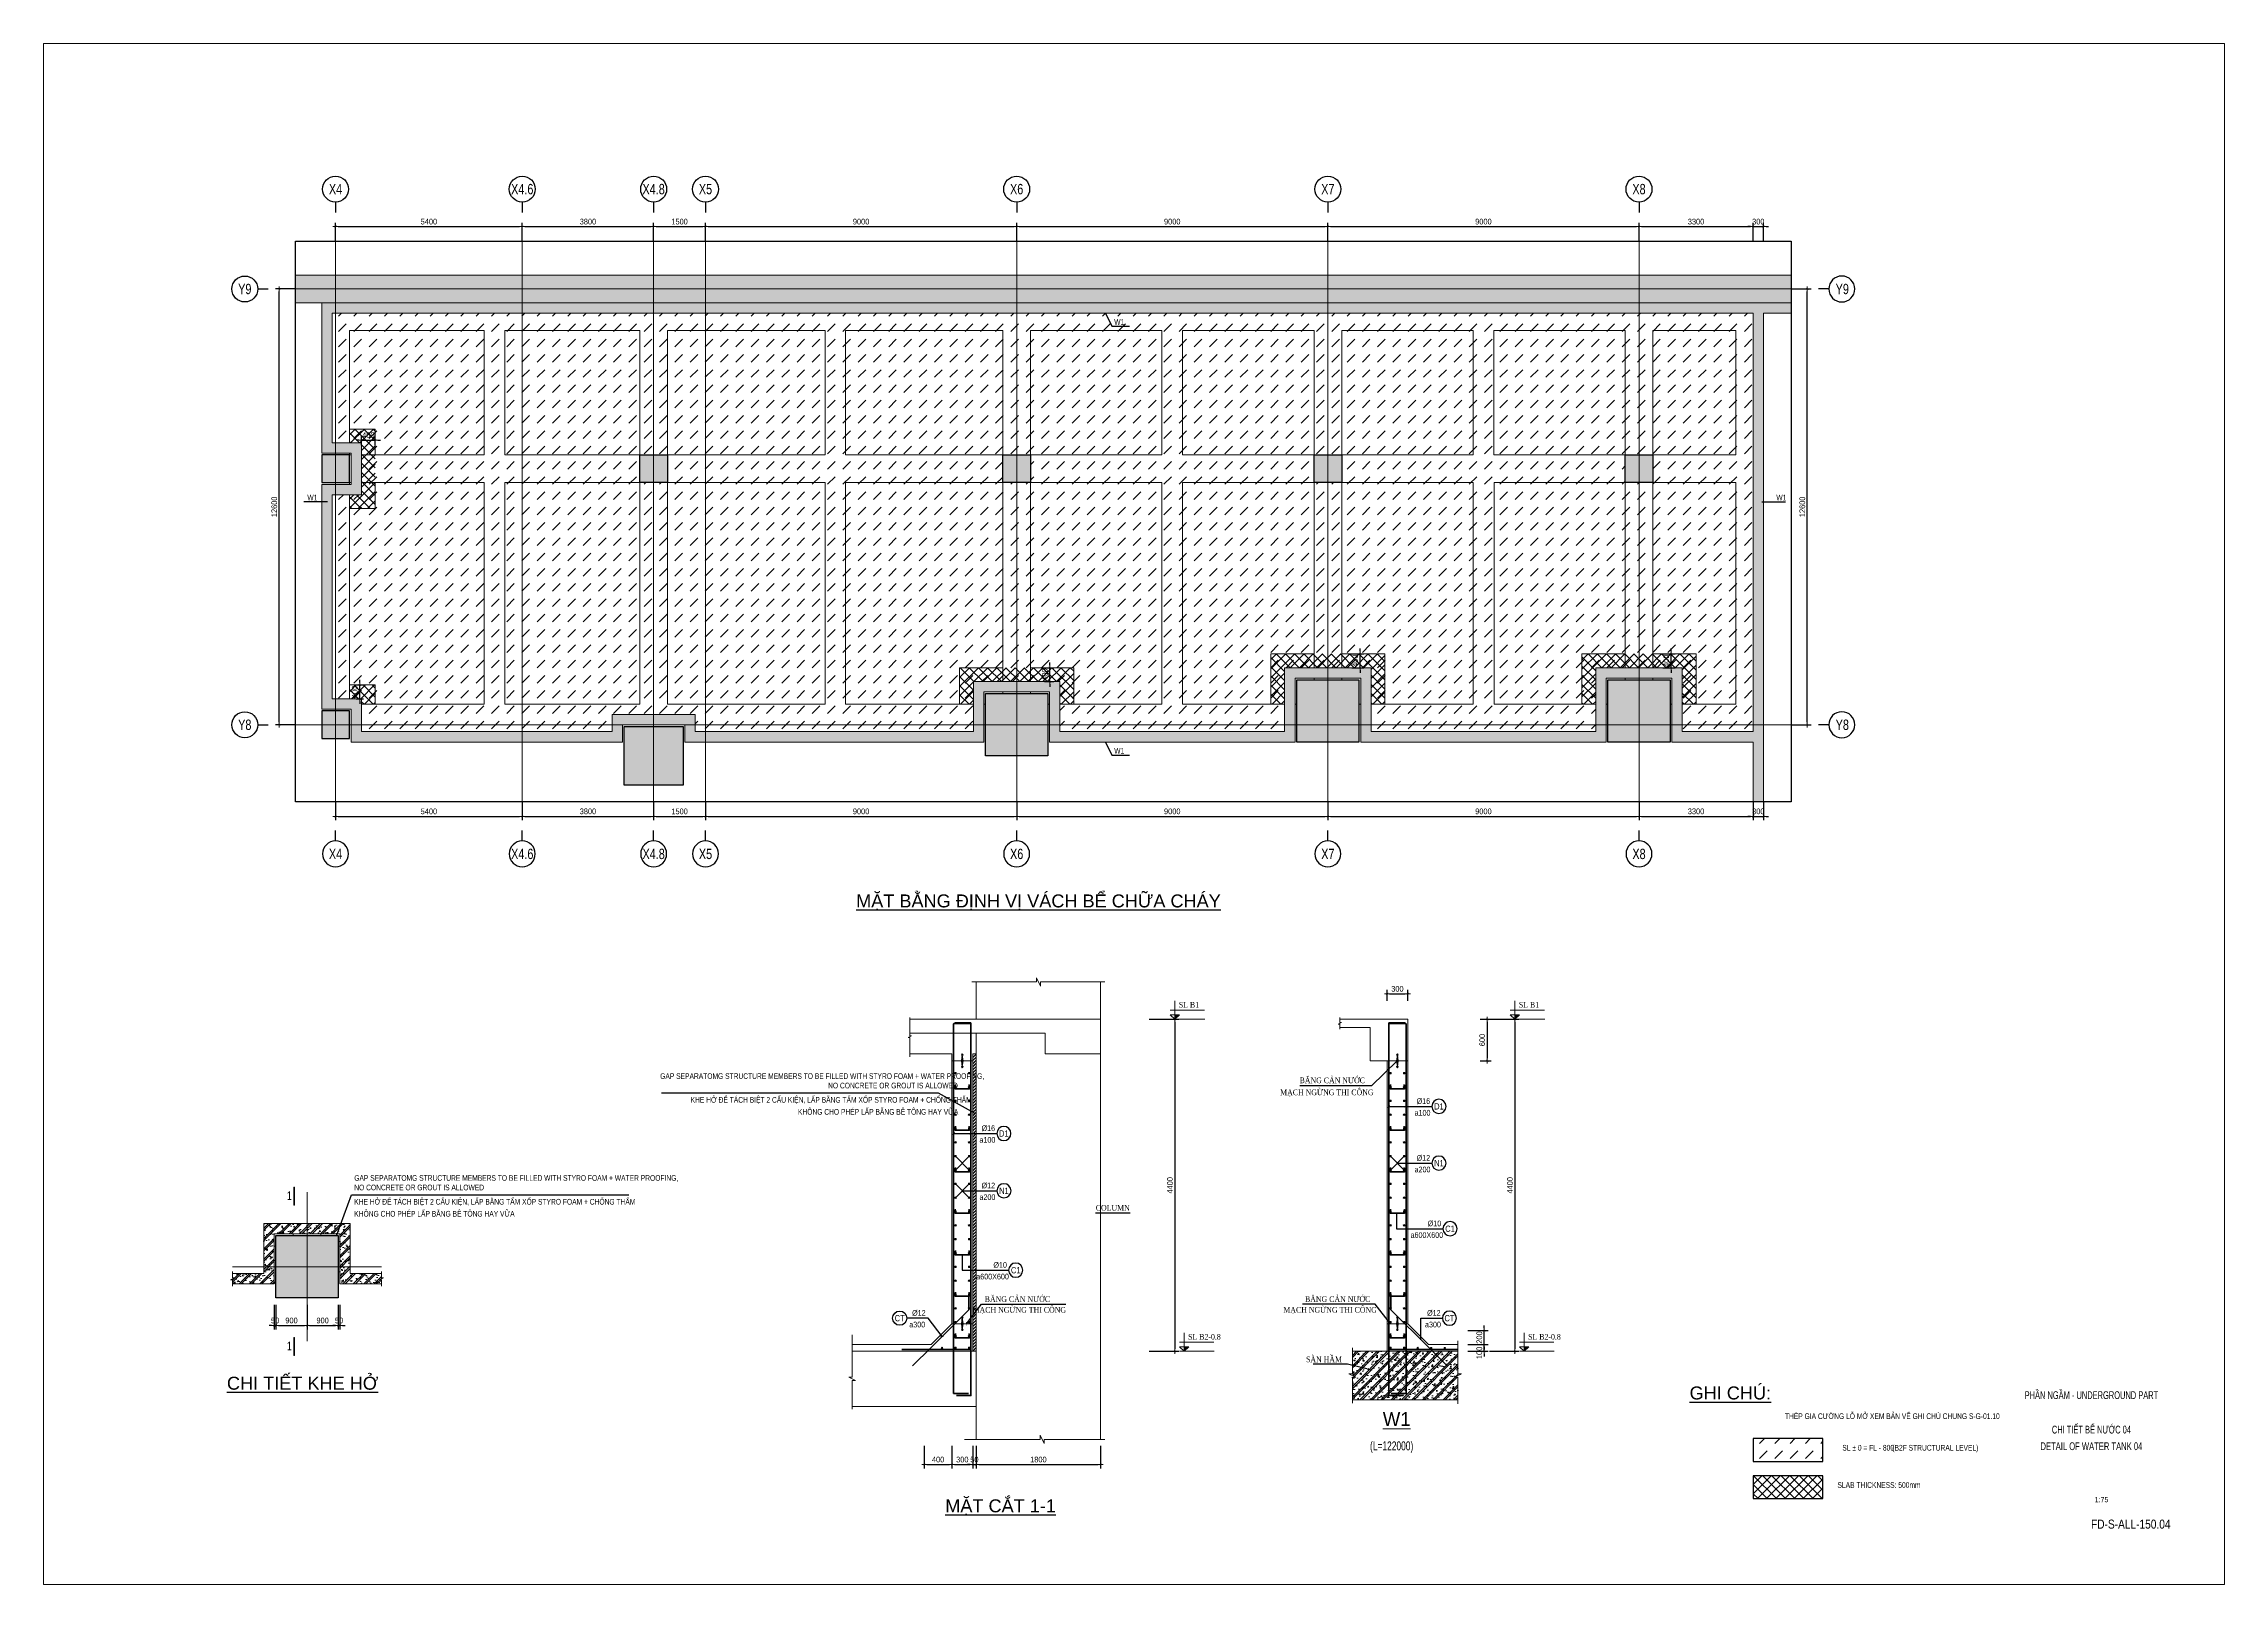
# Paper-space layout 'Layout1' of a CAD drawing. Extents: x 0 to 841, y 0 to 594.
# The model-space entities are those that its viewports show. They can reach past a viewport. Long polylines and large blocks are cut down to what shows.
import ezdxf
from ezdxf.enums import TextEntityAlignment as Align

# ---------------------------------------------------------------- set-up
doc = ezdxf.new("R2010")
doc.units = 0
doc.header["$LTSCALE"] = 300
doc.header["$MEASUREMENT"] = 0
for name, pattern in [('CENTER2', [1.125, 0.75, -0.125, 0.125, -0.125]), ('HIDDEN', [0.375, 0.25, -0.125]), ('HIDDEN2', [4.7625, 3.175, -1.5875])]:
    doc.linetypes.add(name, pattern=pattern)
doc.layers.get('0').update_dxf_attribs({"linetype": 'CONTINUOUS'})
doc.layers.get('DEFPOINTS').update_dxf_attribs({"linetype": 'CONTINUOUS'})
for name, color, linetype, lineweight in [('00-TT.Dim', 8, 'CONTINUOUS', 13), ('00-TT.Text', 4, 'CONTINUOUS', 13), ('00-XMT.Dim', 8, 'CONTINUOUS', 13), ('3-TEXT', 3, 'CONTINUOUS', 20), ('9', 252, 'CONTINUOUS', 9), ('a-Thay', 255, 'CONTINUOUS', 18), ('G-ANNO-TEXT', 231, 'CONTINUOUS', 9), ('kata_thep chu', 4, 'CONTINUOUS', 35), ('NDC_S-ANNO', 7, 'CONTINUOUS', 20), ('NDC_S-LEGN', 1, 'CONTINUOUS', 15), ('NDC_S-TEXT-SYMB', 7, 'CONTINUOUS', 20), ('NDC_S_AXIS', 5, 'CENTER2', 15), ('NDC_S_BEAM', 3, 'HIDDEN2', 20), ('NDC_S_DIM', 1, 'CONTINUOUS', 15), ('NDC_S_HATCH COLUMN AND WALL', 251, 'CONTINUOUS', 13), ('NDC_S_HATCH MATERIAL', 8, 'CONTINUOUS', 13), ('NDC_S_HIDDEN', 8, 'HIDDEN2', 20), ('NDC_S_REBAR', 4, 'CONTINUOUS', 35), ('NDC_S_SLAB', 2, 'CONTINUOUS', 18), ('sh', 90, 'CONTINUOUS', 13), ('Text chu', 2, 'CONTINUOUS', 25)]:
    doc.layers.add(name, color=color, linetype=linetype, lineweight=lineweight)
for name, color, linetype in [('A-SYM', 7, 'CONTINUOUS'), ('FOOTING BOTTOM LEVEL$0$@ SL+100 EL-1.3', 11, 'CONTINUOUS'), ('NDC_S-COLUMN', 4, 'CONTINUOUS'), ('TEXT', 4, 'CONTINUOUS')]:
    doc.layers.add(name, color=color, linetype=linetype)
doc.styles.add('01. TT-Arial-S', font='3t-unicode.shx')
doc.styles.add('02. TT-ArialS', font='3t-unicode.shx', dxfattribs={"width": 0.7})
doc.styles.add('Heerim', font='', dxfattribs={"width": 0.8})
doc.styles.add('NDC_ANNO', font='', dxfattribs={"width": 0.8})
doc.styles.add('NDC_ARIAL', font='arial.ttf', dxfattribs={"width": 0.85})
doc.styles.get("Standard").update_dxf_attribs({"font": 'arial.ttf'})
doc.styles.add('VNARIALH', font='', dxfattribs={"width": 0.75})
doc.styles.add('VNAVANTH', font='')
doc.styles.add('vntimeh.shx', font='vntimeh.shx', dxfattribs={"width": 0.65})
doc.styles.get('Heerim').set_extended_font_data('Dotum')
doc.styles.get('NDC_ANNO').set_extended_font_data('Dotum')
doc.styles.get('VNARIALH').set_extended_font_data('.VnArialH')
doc.styles.get('VNAVANTH').set_extended_font_data('.VnAvantH')
doc.linetypes.add('ZIGZAG', pattern='A,0.0001,-0.2,[131,ltypeshp.shx,S=0.2,R=0,X=-0.2,Y=0],-0.4,[131,ltypeshp.shx,S=0.2,R=180,X=0.2,Y=0],-0.2', length=0.8001)
doc.dimstyles.new('NDC_1-75', dxfattribs={"dimscale": 75, "dimtxt": 2.2, "dimasz": 1, "dimexe": 1.5, "dimexo": 0, "dimgap": 0.8, "dimtad": 1, "dimdec": 0, "dimdsep": 46, "dimtxsty": 'NDC_ARIAL', "dimblk": 'DIMMARK', "dimcen": 49999.938995, "dimdle": 1.5, "dimclrd": 1, "dimclre": 1, "dimclrt": 3, "dimadec": 0, "dimazin": 0, "dimtfac": 1, "dimtdec": 0, "dimtix": 1, "dimtmove": 1, "dimatfit": 3, "dimfxl": 1, "dimarcsym": 0})
doc.dimstyles.new('TT 1-1-100', dxfattribs={"dimscale": 100, "dimtxt": 2.2, "dimasz": 1, "dimexe": 1.2, "dimexo": 0, "dimgap": 0.5, "dimtad": 1, "dimdec": 0, "dimzin": 0, "dimdsep": 46, "dimtxsty": '02. TT-ArialS', "dimblk": 'ARCHTICK', "dimcen": 1.5, "dimdle": 1, "dimclrd": 8, "dimclre": 8, "dimclrt": 90, "dimadec": 0, "dimazin": 0, "dimtfac": 1, "dimtdec": 0, "dimtofl": 0, "dimtmove": 0, "dimatfit": 3, "dimfxl": 0.18, "dimtolj": 1, "dimtzin": 0, "dimarcsym": 0})
pattern_1 = [(45, (0, 4129.25), (-132.58252, 132.58252), []), (135, (0, 4129.25), (-132.58252, -132.58252), [])]

# ---------------------------------------------------------------- blocks, each defined once
blk = doc.blocks.new('DIMMARK')
at = {"layer": 'NDC_S_DIM', "color": 1}
blk.add_line((-1.5, 0), (1, 0), dxfattribs=at)
at = {"layer": 'NDC_S_DIM', "color": 2, "const_width": 0.1}
blk.add_lwpolyline([(-0.42, -0.42), (0.42, 0.42)], dxfattribs=at)
blk = doc.blocks.new('*D466')
at = {"layer": 'DEFPOINTS', "color": 0, "transparency": 16777216}
for p in [(740268, -21946), (740268, -31546), (741009, -31546)]:
    blk.add_point(p, dxfattribs=at)
at = {"layer": 'NDC_S_DIM', "color": 1, "lineweight": -2, "transparency": 16777216}
for p, q in [((740268, -21946), (741121, -21946)), ((741009, -22021), (741009, -31471)), ((740268, -31546), (741121, -31546))]:
    blk.add_line(p, q, dxfattribs=at)
at = {"layer": 'NDC_S_DIM', "color": 1, "lineweight": -2, "transparency": 16777216, "xscale": 75, "yscale": 75, "zscale": 75}
for p, rotation in [((741009, -21946), 90), ((741009, -31546), 270)]:
    blk.add_blockref('DIMMARK', p, dxfattribs=dict(at, rotation=rotation))
at = {"layer": 'NDC_S_DIM', "color": 3, "transparency": 16777216, "insert": (740864, -26746), "char_height": 165, "attachment_point": 5, "rotation": 90, "style": 'NDC_ARIAL'}
blk.add_mtext('4400', dxfattribs=at)
blk = doc.blocks.new('*D467')
at = {"layer": 'DEFPOINTS', "color": 0, "transparency": 16777216}
for p in [(737308, -21412), (737908, -21210), (737908, -21412)]:
    blk.add_point(p, dxfattribs=at)
at = {"layer": 'NDC_S_DIM', "color": 1, "lineweight": -2, "transparency": 16777216}
for p, q in [((737308, -21412), (737308, -21098)), ((737383, -21210), (737833, -21210)), ((737908, -21412), (737908, -21098))]:
    blk.add_line(p, q, dxfattribs=at)
at = {"layer": 'NDC_S_DIM', "color": 1, "lineweight": -2, "transparency": 16777216, "xscale": 75, "yscale": 75, "zscale": 75, "rotation": 180}
blk.add_blockref('DIMMARK', (737308, -21210), dxfattribs=at)
at = {"layer": 'NDC_S_DIM', "color": 1, "lineweight": -2, "transparency": 16777216, "xscale": 75, "yscale": 75, "zscale": 75}
blk.add_blockref('DIMMARK', (737908, -21210), dxfattribs=at)
at = {"layer": 'NDC_S_DIM', "color": 3, "transparency": 16777216, "insert": (737608, -21066), "char_height": 165, "attachment_point": 5, "style": 'NDC_ARIAL'}
blk.add_mtext('300', dxfattribs=at)
blk = doc.blocks.new('kata_block_THEP')
at = {"layer": 'kata_thep chu', "color": 0}
for p, q in [((-0.5, 0), (0.5, 0)), ((-0.4, 0.4), (0.4, -0.4)), ((0.4, 0.4), (-0.4, -0.4)), ((0, 0.5), (0, -0.5))]:
    blk.add_line(p, q, dxfattribs=at)
at = {"layer": 'kata_thep chu', "color": 0, "const_width": 0.0833}
blk.add_lwpolyline([(-0.5, 0, 1), (0.5, 0, 1), (-0.5, 0, 1)], format="xyb", dxfattribs=at)
blk = doc.blocks.new('00-3T-Reinforcement')
at = {"color": 8}
blk.add_circle((-2.5, 0), 2.5, dxfattribs=at)
at = {"layer": '00-TT.Text', "color": 7, "style": 'VNARIALH', "width": 0.75}
blk.add_attdef('SH', text='', height=2.2, dxfattribs=at).set_placement((-2.5, 0), align=Align.MIDDLE)
at = {"layer": 'sh', "style": '01. TT-Arial-S', "width": 0.75}
for tag, p in [('DK', (0.56, 0.85)), ('KC', (0.56, -2.97))]:
    blk.add_attdef(tag, p, '', height=2, dxfattribs=at)
blk = doc.blocks.new('CT-A3')
at = {"layer": '9', "ltscale": 50}
h = blk.add_hatch(dxfattribs=at)
h.set_pattern_fill('ANSI31', color=256, scale=140.625054, style=0)
h.set_pattern_definition([(45, (-151568.963, -26075.813), (-12.4296162, 12.4296162), [])])
h.paths.add_polyline_path([(164, 160), (164, 0), (325, 160)])
for p, q in [((1209, 0), (0, 0)), ((5, 314), (1200, 314))]:
    blk.add_line(p, q, dxfattribs=at)
for points in [[(164, 0), (3, 160), (164, 160)], [(164, 643), (164, 0)], [(164, 0), (325, 160), (164, 160)]]:
    blk.add_lwpolyline(points, dxfattribs=at)
at = {"layer": '3-TEXT', "style": 'vntimeh.shx', "width": 0.75}
blk.add_attdef('CT', (305, 407), '', height=200, dxfattribs=at)
blk = doc.blocks.new('SIKA')
at = {"layer": '00-XMT.Dim'}
h = blk.add_hatch(color=7, dxfattribs=at)
edge = h.paths.add_edge_path()
edge.add_arc((902400, 306254), 27.5, 0, 360)
blk.add_hatch(color=7, dxfattribs=at).paths.add_polyline_path([(902372, 306053), (902400, 306254), (902428, 306053), (902400, 305851)])
h = blk.add_hatch(color=7, dxfattribs=at)
edge = h.paths.add_edge_path()
edge.add_arc((902400, 305851), 27.5, 0, 360)
at = {"layer": '00-XMT.Dim', "color": 7}
blk.add_lwpolyline([(902372, 306053), (902400, 306254), (902428, 306053), (902400, 305851)], close=True, dxfattribs=at)
for centre in [(902400, 306254), (902400, 305851)]:
    blk.add_circle(centre, 27.5, dxfattribs=at)
blk = doc.blocks.new('*D464')
at = {"layer": 'DEFPOINTS', "color": 0, "transparency": 16777216}
for p in [(739649, -31346), (740122, -31346), (739649, -31546)]:
    blk.add_point(p, dxfattribs=at)
at = {"layer": 'NDC_S_DIM', "color": 1, "lineweight": -2, "transparency": 16777216}
for p, q in [((739649, -31346), (740234, -31346)), ((740122, -31271), (740122, -31196)), ((740122, -31546), (740122, -31346)), ((739649, -31546), (740234, -31546)), ((740122, -31621), (740122, -31696))]:
    blk.add_line(p, q, dxfattribs=at)
at = {"layer": 'NDC_S_DIM', "color": 1, "lineweight": -2, "transparency": 16777216, "xscale": 75, "yscale": 75, "zscale": 75}
for p, rotation in [((740122, -31346), 270), ((740122, -31546), 90)]:
    blk.add_blockref('DIMMARK', p, dxfattribs=dict(at, rotation=rotation))
at = {"layer": 'NDC_S_DIM', "color": 3, "transparency": 16777216, "insert": (739978, -31591), "char_height": 165, "attachment_point": 5, "rotation": 90, "style": 'NDC_ARIAL'}
blk.add_mtext('100', dxfattribs=at)
blk = doc.blocks.new('*D465')
at = {"layer": 'DEFPOINTS', "color": 0, "transparency": 16777216}
for p in [(740000, -21946), (740000, -23146), (740206, -23146)]:
    blk.add_point(p, dxfattribs=at)
at = {"layer": 'NDC_S_DIM', "color": 1, "lineweight": -2, "transparency": 16777216}
for p, q in [((740000, -21946), (740318, -21946)), ((740206, -22021), (740206, -23071)), ((740000, -23146), (740318, -23146))]:
    blk.add_line(p, q, dxfattribs=at)
at = {"layer": 'NDC_S_DIM', "color": 1, "lineweight": -2, "transparency": 16777216, "xscale": 75, "yscale": 75, "zscale": 75}
for p, rotation in [((740206, -21946), 90), ((740206, -23146), 270)]:
    blk.add_blockref('DIMMARK', p, dxfattribs=dict(at, rotation=rotation))
at = {"layer": 'NDC_S_DIM', "color": 3, "transparency": 16777216, "insert": (740062, -22546), "char_height": 165, "attachment_point": 5, "rotation": 90, "style": 'NDC_ARIAL'}
blk.add_mtext('600', dxfattribs=at)
blk = doc.blocks.new('_ARCHTICK')
at = {"const_width": 0.15}
blk.add_lwpolyline([(-0.5, -0.5), (0.5, 0.5)], dxfattribs=at)
blk = doc.blocks.new('*U1')
for q in [(0, 0), (0, 2)]:
    blk.add_line((0, 4), q)
blk.add_circle((0, 9), 5)
at = {"style": 'Heerim', "width": 0.8}
blk.add_attdef('NO', text='', height=4, dxfattribs=at).set_placement((-0.01, 9.02), align=Align.MIDDLE_CENTER)
blk = doc.blocks.new('*D512')
at = {"layer": 'DEFPOINTS', "color": 0, "transparency": 16777216}
for p in [(712296, 974), (706896, 554), (712296, 554)]:
    blk.add_point(p, dxfattribs=at)
at = {"layer": 'NDC_S_DIM', "color": 1, "lineweight": -2, "transparency": 16777216}
for p, q in [((706896, 554), (706896, 1086)), ((706971, 974), (712221, 974)), ((712296, 554), (712296, 1086))]:
    blk.add_line(p, q, dxfattribs=at)
at = {"layer": 'NDC_S_DIM', "color": 1, "lineweight": -2, "transparency": 16777216, "xscale": 75, "yscale": 75, "zscale": 75, "rotation": 180}
blk.add_blockref('DIMMARK', (706896, 974), dxfattribs=at)
at = {"layer": 'NDC_S_DIM', "color": 1, "lineweight": -2, "transparency": 16777216, "xscale": 75, "yscale": 75, "zscale": 75}
blk.add_blockref('DIMMARK', (712296, 974), dxfattribs=at)
at = {"layer": 'NDC_S_DIM', "color": 3, "transparency": 16777216, "insert": (709596, 1118), "char_height": 165, "attachment_point": 5, "style": 'NDC_ARIAL'}
blk.add_mtext('5400', dxfattribs=at)
blk = doc.blocks.new('*D513')
at = {"layer": 'DEFPOINTS', "color": 0, "transparency": 16777216}
for p in [(716096, 974), (712296, 554), (716096, 554)]:
    blk.add_point(p, dxfattribs=at)
at = {"layer": 'NDC_S_DIM', "color": 1, "lineweight": -2, "transparency": 16777216}
for p, q in [((712296, 554), (712296, 1086)), ((712371, 974), (716021, 974)), ((716096, 554), (716096, 1086))]:
    blk.add_line(p, q, dxfattribs=at)
at = {"layer": 'NDC_S_DIM', "color": 1, "lineweight": -2, "transparency": 16777216, "xscale": 75, "yscale": 75, "zscale": 75, "rotation": 180}
blk.add_blockref('DIMMARK', (712296, 974), dxfattribs=at)
at = {"layer": 'NDC_S_DIM', "color": 1, "lineweight": -2, "transparency": 16777216, "xscale": 75, "yscale": 75, "zscale": 75}
blk.add_blockref('DIMMARK', (716096, 974), dxfattribs=at)
at = {"layer": 'NDC_S_DIM', "color": 3, "transparency": 16777216, "insert": (714196, 1118), "char_height": 165, "attachment_point": 5, "style": 'NDC_ARIAL'}
blk.add_mtext('3800', dxfattribs=at)
blk = doc.blocks.new('*D514')
at = {"layer": 'DEFPOINTS', "color": 0, "transparency": 16777216}
for p in [(717596, 974), (716096, 554), (717596, 554)]:
    blk.add_point(p, dxfattribs=at)
at = {"layer": 'NDC_S_DIM', "color": 1, "lineweight": -2, "transparency": 16777216}
for p, q in [((716096, 554), (716096, 1086)), ((716171, 974), (717521, 974)), ((717596, 554), (717596, 1086))]:
    blk.add_line(p, q, dxfattribs=at)
at = {"layer": 'NDC_S_DIM', "color": 1, "lineweight": -2, "transparency": 16777216, "xscale": 75, "yscale": 75, "zscale": 75, "rotation": 180}
blk.add_blockref('DIMMARK', (716096, 974), dxfattribs=at)
at = {"layer": 'NDC_S_DIM', "color": 1, "lineweight": -2, "transparency": 16777216, "xscale": 75, "yscale": 75, "zscale": 75}
blk.add_blockref('DIMMARK', (717596, 974), dxfattribs=at)
at = {"layer": 'NDC_S_DIM', "color": 3, "transparency": 16777216, "insert": (716846, 1118), "char_height": 165, "attachment_point": 5, "style": 'NDC_ARIAL'}
blk.add_mtext('1500', dxfattribs=at)
blk = doc.blocks.new('*D515')
at = {"layer": 'DEFPOINTS', "color": 0, "transparency": 16777216}
for p in [(726596, 974), (717596, 554), (726596, 554)]:
    blk.add_point(p, dxfattribs=at)
at = {"layer": 'NDC_S_DIM', "color": 1, "lineweight": -2, "transparency": 16777216}
for p, q in [((717596, 554), (717596, 1086)), ((717671, 974), (726521, 974)), ((726596, 554), (726596, 1086))]:
    blk.add_line(p, q, dxfattribs=at)
at = {"layer": 'NDC_S_DIM', "color": 1, "lineweight": -2, "transparency": 16777216, "xscale": 75, "yscale": 75, "zscale": 75, "rotation": 180}
blk.add_blockref('DIMMARK', (717596, 974), dxfattribs=at)
at = {"layer": 'NDC_S_DIM', "color": 1, "lineweight": -2, "transparency": 16777216, "xscale": 75, "yscale": 75, "zscale": 75}
blk.add_blockref('DIMMARK', (726596, 974), dxfattribs=at)
at = {"layer": 'NDC_S_DIM', "color": 3, "transparency": 16777216, "insert": (722096, 1118), "char_height": 165, "attachment_point": 5, "style": 'NDC_ARIAL'}
blk.add_mtext('9000', dxfattribs=at)
blk = doc.blocks.new('*D516')
at = {"layer": 'DEFPOINTS', "color": 0, "transparency": 16777216}
for p in [(735596, 974), (726596, 554), (735596, 554)]:
    blk.add_point(p, dxfattribs=at)
at = {"layer": 'NDC_S_DIM', "color": 1, "lineweight": -2, "transparency": 16777216}
for p, q in [((726596, 554), (726596, 1086)), ((726671, 974), (735521, 974)), ((735596, 554), (735596, 1086))]:
    blk.add_line(p, q, dxfattribs=at)
at = {"layer": 'NDC_S_DIM', "color": 1, "lineweight": -2, "transparency": 16777216, "xscale": 75, "yscale": 75, "zscale": 75, "rotation": 180}
blk.add_blockref('DIMMARK', (726596, 974), dxfattribs=at)
at = {"layer": 'NDC_S_DIM', "color": 1, "lineweight": -2, "transparency": 16777216, "xscale": 75, "yscale": 75, "zscale": 75}
blk.add_blockref('DIMMARK', (735596, 974), dxfattribs=at)
at = {"layer": 'NDC_S_DIM', "color": 3, "transparency": 16777216, "insert": (731096, 1118), "char_height": 165, "attachment_point": 5, "style": 'NDC_ARIAL'}
blk.add_mtext('9000', dxfattribs=at)
blk = doc.blocks.new('*D517')
at = {"layer": 'DEFPOINTS', "color": 0, "transparency": 16777216}
for p in [(744596, 974), (735596, 554), (744596, 554)]:
    blk.add_point(p, dxfattribs=at)
at = {"layer": 'NDC_S_DIM', "color": 1, "lineweight": -2, "transparency": 16777216}
for p, q in [((735596, 554), (735596, 1086)), ((735671, 974), (744521, 974)), ((744596, 554), (744596, 1086))]:
    blk.add_line(p, q, dxfattribs=at)
at = {"layer": 'NDC_S_DIM', "color": 1, "lineweight": -2, "transparency": 16777216, "xscale": 75, "yscale": 75, "zscale": 75, "rotation": 180}
blk.add_blockref('DIMMARK', (735596, 974), dxfattribs=at)
at = {"layer": 'NDC_S_DIM', "color": 1, "lineweight": -2, "transparency": 16777216, "xscale": 75, "yscale": 75, "zscale": 75}
blk.add_blockref('DIMMARK', (744596, 974), dxfattribs=at)
at = {"layer": 'NDC_S_DIM', "color": 3, "transparency": 16777216, "insert": (740096, 1118), "char_height": 165, "attachment_point": 5, "style": 'NDC_ARIAL'}
blk.add_mtext('9000', dxfattribs=at)
blk = doc.blocks.new('*D518')
at = {"layer": 'DEFPOINTS', "color": 0, "transparency": 16777216}
for p in [(747896, 974), (744596, 554), (747896, 554)]:
    blk.add_point(p, dxfattribs=at)
at = {"layer": 'NDC_S_DIM', "color": 1, "lineweight": -2, "transparency": 16777216}
for p, q in [((744596, 554), (744596, 1086)), ((744671, 974), (747821, 974)), ((747896, 554), (747896, 1086))]:
    blk.add_line(p, q, dxfattribs=at)
at = {"layer": 'NDC_S_DIM', "color": 1, "lineweight": -2, "transparency": 16777216, "xscale": 75, "yscale": 75, "zscale": 75, "rotation": 180}
blk.add_blockref('DIMMARK', (744596, 974), dxfattribs=at)
at = {"layer": 'NDC_S_DIM', "color": 1, "lineweight": -2, "transparency": 16777216, "xscale": 75, "yscale": 75, "zscale": 75}
blk.add_blockref('DIMMARK', (747896, 974), dxfattribs=at)
at = {"layer": 'NDC_S_DIM', "color": 3, "transparency": 16777216, "insert": (746246, 1118), "char_height": 165, "attachment_point": 5, "style": 'NDC_ARIAL'}
blk.add_mtext('3300', dxfattribs=at)
blk = doc.blocks.new('*D519')
at = {"layer": 'DEFPOINTS', "color": 0, "transparency": 16777216}
for p in [(748196, 974), (747896, 554), (748196, 554)]:
    blk.add_point(p, dxfattribs=at)
at = {"layer": 'NDC_S_DIM', "color": 1, "lineweight": -2, "transparency": 16777216}
for p, q in [((747821, 974), (747746, 974)), ((747896, 554), (747896, 1086)), ((747896, 974), (748196, 974)), ((748196, 554), (748196, 1086)), ((748271, 974), (748346, 974))]:
    blk.add_line(p, q, dxfattribs=at)
at = {"layer": 'NDC_S_DIM', "color": 1, "lineweight": -2, "transparency": 16777216, "xscale": 75, "yscale": 75, "zscale": 75}
blk.add_blockref('DIMMARK', (747896, 974), dxfattribs=at)
at = {"layer": 'NDC_S_DIM', "color": 1, "lineweight": -2, "transparency": 16777216, "xscale": 75, "yscale": 75, "zscale": 75, "rotation": 180}
blk.add_blockref('DIMMARK', (748196, 974), dxfattribs=at)
at = {"layer": 'NDC_S_DIM', "color": 3, "transparency": 16777216, "insert": (748046, 1118), "char_height": 165, "attachment_point": 5, "style": 'NDC_ARIAL'}
blk.add_mtext('300', dxfattribs=at)
blk = doc.blocks.new('*D526')
at = {"layer": 'DEFPOINTS', "color": 0, "transparency": 16777216}
for p in [(706896, -15659), (712296, -15659), (712296, -16079)]:
    blk.add_point(p, dxfattribs=at)
at = {"layer": 'NDC_S_DIM', "color": 1, "lineweight": -2, "transparency": 16777216}
for p, q in [((706896, -15659), (706896, -16191)), ((712296, -15659), (712296, -16191)), ((706971, -16079), (712221, -16079))]:
    blk.add_line(p, q, dxfattribs=at)
at = {"layer": 'NDC_S_DIM', "color": 1, "lineweight": -2, "transparency": 16777216, "xscale": 75, "yscale": 75, "zscale": 75, "rotation": 180}
blk.add_blockref('DIMMARK', (706896, -16079), dxfattribs=at)
at = {"layer": 'NDC_S_DIM', "color": 1, "lineweight": -2, "transparency": 16777216, "xscale": 75, "yscale": 75, "zscale": 75}
blk.add_blockref('DIMMARK', (712296, -16079), dxfattribs=at)
at = {"layer": 'NDC_S_DIM', "color": 3, "transparency": 16777216, "insert": (709596, -15935), "char_height": 165, "attachment_point": 5, "style": 'NDC_ARIAL'}
blk.add_mtext('5400', dxfattribs=at)
blk = doc.blocks.new('*D527')
at = {"layer": 'DEFPOINTS', "color": 0, "transparency": 16777216}
for p in [(712296, -15659), (716096, -15659), (716096, -16079)]:
    blk.add_point(p, dxfattribs=at)
at = {"layer": 'NDC_S_DIM', "color": 1, "lineweight": -2, "transparency": 16777216}
for p, q in [((712296, -15659), (712296, -16191)), ((716096, -15659), (716096, -16191)), ((712371, -16079), (716021, -16079))]:
    blk.add_line(p, q, dxfattribs=at)
at = {"layer": 'NDC_S_DIM', "color": 1, "lineweight": -2, "transparency": 16777216, "xscale": 75, "yscale": 75, "zscale": 75, "rotation": 180}
blk.add_blockref('DIMMARK', (712296, -16079), dxfattribs=at)
at = {"layer": 'NDC_S_DIM', "color": 1, "lineweight": -2, "transparency": 16777216, "xscale": 75, "yscale": 75, "zscale": 75}
blk.add_blockref('DIMMARK', (716096, -16079), dxfattribs=at)
at = {"layer": 'NDC_S_DIM', "color": 3, "transparency": 16777216, "insert": (714196, -15934), "char_height": 165, "attachment_point": 5, "style": 'NDC_ARIAL'}
blk.add_mtext('3800', dxfattribs=at)
blk = doc.blocks.new('*D520')
at = {"layer": 'DEFPOINTS', "color": 0, "transparency": 16777216}
for p in [(716096, -15659), (717596, -15659), (717596, -16079)]:
    blk.add_point(p, dxfattribs=at)
at = {"layer": 'NDC_S_DIM', "color": 1, "lineweight": -2, "transparency": 16777216}
for p, q in [((716096, -15659), (716096, -16191)), ((717596, -15659), (717596, -16191)), ((716171, -16079), (717521, -16079))]:
    blk.add_line(p, q, dxfattribs=at)
at = {"layer": 'NDC_S_DIM', "color": 1, "lineweight": -2, "transparency": 16777216, "xscale": 75, "yscale": 75, "zscale": 75, "rotation": 180}
blk.add_blockref('DIMMARK', (716096, -16079), dxfattribs=at)
at = {"layer": 'NDC_S_DIM', "color": 1, "lineweight": -2, "transparency": 16777216, "xscale": 75, "yscale": 75, "zscale": 75}
blk.add_blockref('DIMMARK', (717596, -16079), dxfattribs=at)
at = {"layer": 'NDC_S_DIM', "color": 3, "transparency": 16777216, "insert": (716846, -15935), "char_height": 165, "attachment_point": 5, "style": 'NDC_ARIAL'}
blk.add_mtext('1500', dxfattribs=at)
blk = doc.blocks.new('*D521')
at = {"layer": 'DEFPOINTS', "color": 0, "transparency": 16777216}
for p in [(717596, -15659), (726596, -15659), (726596, -16079)]:
    blk.add_point(p, dxfattribs=at)
at = {"layer": 'NDC_S_DIM', "color": 1, "lineweight": -2, "transparency": 16777216}
for p, q in [((717596, -15659), (717596, -16191)), ((726596, -15659), (726596, -16191)), ((717671, -16079), (726521, -16079))]:
    blk.add_line(p, q, dxfattribs=at)
at = {"layer": 'NDC_S_DIM', "color": 1, "lineweight": -2, "transparency": 16777216, "xscale": 75, "yscale": 75, "zscale": 75, "rotation": 180}
blk.add_blockref('DIMMARK', (717596, -16079), dxfattribs=at)
at = {"layer": 'NDC_S_DIM', "color": 1, "lineweight": -2, "transparency": 16777216, "xscale": 75, "yscale": 75, "zscale": 75}
blk.add_blockref('DIMMARK', (726596, -16079), dxfattribs=at)
at = {"layer": 'NDC_S_DIM', "color": 3, "transparency": 16777216, "insert": (722096, -15935), "char_height": 165, "attachment_point": 5, "style": 'NDC_ARIAL'}
blk.add_mtext('9000', dxfattribs=at)
blk = doc.blocks.new('*D522')
at = {"layer": 'DEFPOINTS', "color": 0, "transparency": 16777216}
for p in [(726596, -15659), (735596, -15659), (735596, -16079)]:
    blk.add_point(p, dxfattribs=at)
at = {"layer": 'NDC_S_DIM', "color": 1, "lineweight": -2, "transparency": 16777216}
for p, q in [((726596, -15659), (726596, -16191)), ((735596, -15659), (735596, -16191)), ((726671, -16079), (735521, -16079))]:
    blk.add_line(p, q, dxfattribs=at)
at = {"layer": 'NDC_S_DIM', "color": 1, "lineweight": -2, "transparency": 16777216, "xscale": 75, "yscale": 75, "zscale": 75, "rotation": 180}
blk.add_blockref('DIMMARK', (726596, -16079), dxfattribs=at)
at = {"layer": 'NDC_S_DIM', "color": 1, "lineweight": -2, "transparency": 16777216, "xscale": 75, "yscale": 75, "zscale": 75}
blk.add_blockref('DIMMARK', (735596, -16079), dxfattribs=at)
at = {"layer": 'NDC_S_DIM', "color": 3, "transparency": 16777216, "insert": (731096, -15935), "char_height": 165, "attachment_point": 5, "style": 'NDC_ARIAL'}
blk.add_mtext('9000', dxfattribs=at)
blk = doc.blocks.new('*D523')
at = {"layer": 'DEFPOINTS', "color": 0, "transparency": 16777216}
for p in [(735596, -15659), (744596, -15659), (744596, -16079)]:
    blk.add_point(p, dxfattribs=at)
at = {"layer": 'NDC_S_DIM', "color": 1, "lineweight": -2, "transparency": 16777216}
for p, q in [((735596, -15659), (735596, -16191)), ((744596, -15659), (744596, -16191)), ((735671, -16079), (744521, -16079))]:
    blk.add_line(p, q, dxfattribs=at)
at = {"layer": 'NDC_S_DIM', "color": 1, "lineweight": -2, "transparency": 16777216, "xscale": 75, "yscale": 75, "zscale": 75, "rotation": 180}
blk.add_blockref('DIMMARK', (735596, -16079), dxfattribs=at)
at = {"layer": 'NDC_S_DIM', "color": 1, "lineweight": -2, "transparency": 16777216, "xscale": 75, "yscale": 75, "zscale": 75}
blk.add_blockref('DIMMARK', (744596, -16079), dxfattribs=at)
at = {"layer": 'NDC_S_DIM', "color": 3, "transparency": 16777216, "insert": (740096, -15935), "char_height": 165, "attachment_point": 5, "style": 'NDC_ARIAL'}
blk.add_mtext('9000', dxfattribs=at)
blk = doc.blocks.new('*D524')
at = {"layer": 'DEFPOINTS', "color": 0, "transparency": 16777216}
for p in [(744596, -15659), (747896, -15659), (747896, -16079)]:
    blk.add_point(p, dxfattribs=at)
at = {"layer": 'NDC_S_DIM', "color": 1, "lineweight": -2, "transparency": 16777216}
for p, q in [((744596, -15659), (744596, -16191)), ((747896, -15659), (747896, -16191)), ((744671, -16079), (747821, -16079))]:
    blk.add_line(p, q, dxfattribs=at)
at = {"layer": 'NDC_S_DIM', "color": 1, "lineweight": -2, "transparency": 16777216, "xscale": 75, "yscale": 75, "zscale": 75, "rotation": 180}
blk.add_blockref('DIMMARK', (744596, -16079), dxfattribs=at)
at = {"layer": 'NDC_S_DIM', "color": 1, "lineweight": -2, "transparency": 16777216, "xscale": 75, "yscale": 75, "zscale": 75}
blk.add_blockref('DIMMARK', (747896, -16079), dxfattribs=at)
at = {"layer": 'NDC_S_DIM', "color": 3, "transparency": 16777216, "insert": (746246, -15934), "char_height": 165, "attachment_point": 5, "style": 'NDC_ARIAL'}
blk.add_mtext('3300', dxfattribs=at)
blk = doc.blocks.new('*D525')
at = {"layer": 'DEFPOINTS', "color": 0, "transparency": 16777216}
for p in [(747896, -15659), (748196, -15659), (748196, -16079)]:
    blk.add_point(p, dxfattribs=at)
at = {"layer": 'NDC_S_DIM', "color": 1, "lineweight": -2, "transparency": 16777216}
for p, q in [((747896, -15659), (747896, -16191)), ((748196, -15659), (748196, -16191)), ((747821, -16079), (747746, -16079)), ((747896, -16079), (748196, -16079)), ((748271, -16079), (748346, -16079))]:
    blk.add_line(p, q, dxfattribs=at)
at = {"layer": 'NDC_S_DIM', "color": 1, "lineweight": -2, "transparency": 16777216, "xscale": 75, "yscale": 75, "zscale": 75}
blk.add_blockref('DIMMARK', (747896, -16079), dxfattribs=at)
at = {"layer": 'NDC_S_DIM', "color": 1, "lineweight": -2, "transparency": 16777216, "xscale": 75, "yscale": 75, "zscale": 75, "rotation": 180}
blk.add_blockref('DIMMARK', (748196, -16079), dxfattribs=at)
at = {"layer": 'NDC_S_DIM', "color": 3, "transparency": 16777216, "insert": (748046, -15934), "char_height": 165, "attachment_point": 5, "style": 'NDC_ARIAL'}
blk.add_mtext('300', dxfattribs=at)
blk = doc.blocks.new('*D528')
at = {"layer": 'DEFPOINTS', "color": 0, "transparency": 16777216}
for p in [(705268, -829), (705737, -829), (705737, -13429)]:
    blk.add_point(p, dxfattribs=at)
at = {"layer": 'NDC_S_DIM', "color": 1, "lineweight": -2, "transparency": 16777216}
for p, q in [((705737, -829), (705156, -829)), ((705268, -13354), (705268, -904)), ((705737, -13429), (705156, -13429))]:
    blk.add_line(p, q, dxfattribs=at)
at = {"layer": 'NDC_S_DIM', "color": 1, "lineweight": -2, "transparency": 16777216, "xscale": 75, "yscale": 75, "zscale": 75}
for p, rotation in [((705268, -829), 90), ((705268, -13429), 270)]:
    blk.add_blockref('DIMMARK', p, dxfattribs=dict(at, rotation=rotation))
at = {"layer": 'NDC_S_DIM', "color": 3, "transparency": 16777216, "insert": (705124, -7129), "char_height": 165, "attachment_point": 5, "rotation": 90, "style": 'NDC_ARIAL'}
blk.add_mtext('12600', dxfattribs=at)
blk = doc.blocks.new('*D529')
at = {"layer": 'DEFPOINTS', "color": 0, "transparency": 16777216}
for p in [(748996, -829), (749464, -829), (748996, -13429)]:
    blk.add_point(p, dxfattribs=at)
at = {"layer": 'NDC_S_DIM', "color": 1, "lineweight": -2, "transparency": 16777216}
for p, q in [((748996, -829), (749577, -829)), ((749464, -13354), (749464, -904)), ((748996, -13429), (749577, -13429))]:
    blk.add_line(p, q, dxfattribs=at)
at = {"layer": 'NDC_S_DIM', "color": 1, "lineweight": -2, "transparency": 16777216, "xscale": 75, "yscale": 75, "zscale": 75}
for p, rotation in [((749464, -829), 90), ((749464, -13429), 270)]:
    blk.add_blockref('DIMMARK', p, dxfattribs=dict(at, rotation=rotation))
at = {"layer": 'NDC_S_DIM', "color": 3, "transparency": 16777216, "insert": (749320, -7129), "char_height": 165, "attachment_point": 5, "rotation": 90, "style": 'NDC_ARIAL'}
blk.add_mtext('12600', dxfattribs=at)
blk = doc.blocks.new('*D531')
at = {"layer": 'DEFPOINTS', "color": 0, "transparency": 16777216}
for p in [(705122, -30198), (705172, -30198), (705172, -30801)]:
    blk.add_point(p, dxfattribs=at)
at = {"layer": 'NDC_S_DIM', "color": 1, "lineweight": -2, "transparency": 16777216}
for p, q in [((705122, -30198), (705122, -30913)), ((705172, -30198), (705172, -30913)), ((705047, -30801), (704972, -30801)), ((705122, -30801), (705172, -30801)), ((705247, -30801), (705322, -30801))]:
    blk.add_line(p, q, dxfattribs=at)
at = {"layer": 'NDC_S_DIM', "color": 1, "lineweight": -2, "transparency": 16777216, "xscale": 75, "yscale": 75, "zscale": 75}
blk.add_blockref('DIMMARK', (705122, -30801), dxfattribs=at)
at = {"layer": 'NDC_S_DIM', "color": 1, "lineweight": -2, "transparency": 16777216, "xscale": 75, "yscale": 75, "zscale": 75, "rotation": 180}
blk.add_blockref('DIMMARK', (705172, -30801), dxfattribs=at)
at = {"layer": 'NDC_S_DIM', "color": 3, "transparency": 16777216, "insert": (705147, -30656), "char_height": 165, "attachment_point": 5, "style": 'NDC_ARIAL'}
blk.add_mtext('50', dxfattribs=at)
blk = doc.blocks.new('*D532')
at = {"layer": 'DEFPOINTS', "color": 0, "transparency": 16777216}
for p in [(705172, -30198), (706072, -30198), (706072, -30801)]:
    blk.add_point(p, dxfattribs=at)
at = {"layer": 'NDC_S_DIM', "color": 1, "lineweight": -2, "transparency": 16777216}
for p, q in [((705172, -30198), (705172, -30913)), ((706072, -30198), (706072, -30913)), ((705247, -30801), (705997, -30801))]:
    blk.add_line(p, q, dxfattribs=at)
at = {"layer": 'NDC_S_DIM', "color": 1, "lineweight": -2, "transparency": 16777216, "xscale": 75, "yscale": 75, "zscale": 75, "rotation": 180}
blk.add_blockref('DIMMARK', (705172, -30801), dxfattribs=at)
at = {"layer": 'NDC_S_DIM', "color": 1, "lineweight": -2, "transparency": 16777216, "xscale": 75, "yscale": 75, "zscale": 75}
blk.add_blockref('DIMMARK', (706072, -30801), dxfattribs=at)
at = {"layer": 'NDC_S_DIM', "color": 3, "transparency": 16777216, "insert": (705622, -30656), "char_height": 165, "attachment_point": 5, "style": 'NDC_ARIAL'}
blk.add_mtext('900', dxfattribs=at)
blk = doc.blocks.new('*D533')
at = {"layer": 'DEFPOINTS', "color": 0, "transparency": 16777216}
for p in [(706072, -30198), (706972, -30198), (706972, -30801)]:
    blk.add_point(p, dxfattribs=at)
at = {"layer": 'NDC_S_DIM', "color": 1, "lineweight": -2, "transparency": 16777216}
for p, q in [((706072, -30198), (706072, -30913)), ((706972, -30198), (706972, -30913)), ((706147, -30801), (706897, -30801))]:
    blk.add_line(p, q, dxfattribs=at)
at = {"layer": 'NDC_S_DIM', "color": 1, "lineweight": -2, "transparency": 16777216, "xscale": 75, "yscale": 75, "zscale": 75, "rotation": 180}
blk.add_blockref('DIMMARK', (706072, -30801), dxfattribs=at)
at = {"layer": 'NDC_S_DIM', "color": 1, "lineweight": -2, "transparency": 16777216, "xscale": 75, "yscale": 75, "zscale": 75}
blk.add_blockref('DIMMARK', (706972, -30801), dxfattribs=at)
at = {"layer": 'NDC_S_DIM', "color": 3, "transparency": 16777216, "insert": (706522, -30656), "char_height": 165, "attachment_point": 5, "style": 'NDC_ARIAL'}
blk.add_mtext('900', dxfattribs=at)
blk = doc.blocks.new('*D534')
at = {"layer": 'DEFPOINTS', "color": 0, "transparency": 16777216}
for p in [(706972, -30198), (707022, -30198), (707022, -30801)]:
    blk.add_point(p, dxfattribs=at)
at = {"layer": 'NDC_S_DIM', "color": 1, "lineweight": -2, "transparency": 16777216}
for p, q in [((706972, -30198), (706972, -30913)), ((707022, -30198), (707022, -30913)), ((706897, -30801), (706822, -30801)), ((706972, -30801), (707022, -30801)), ((707097, -30801), (707172, -30801))]:
    blk.add_line(p, q, dxfattribs=at)
at = {"layer": 'NDC_S_DIM', "color": 1, "lineweight": -2, "transparency": 16777216, "xscale": 75, "yscale": 75, "zscale": 75}
blk.add_blockref('DIMMARK', (706972, -30801), dxfattribs=at)
at = {"layer": 'NDC_S_DIM', "color": 1, "lineweight": -2, "transparency": 16777216, "xscale": 75, "yscale": 75, "zscale": 75, "rotation": 180}
blk.add_blockref('DIMMARK', (707022, -30801), dxfattribs=at)
at = {"layer": 'NDC_S_DIM', "color": 3, "transparency": 16777216, "insert": (706997, -30656), "char_height": 165, "attachment_point": 5, "style": 'NDC_ARIAL'}
blk.add_mtext('50', dxfattribs=at)
blk = doc.blocks.new('*D557')
at = {"layer": 'DEFPOINTS', "color": 0, "transparency": 16777216}
for p in [(739649, -30947), (739649, -31346), (740122, -30947)]:
    blk.add_point(p, dxfattribs=at)
at = {"layer": 'NDC_S_DIM', "color": 1, "lineweight": -2, "transparency": 16777216}
for p, q in [((740122, -30872), (740122, -30797)), ((739649, -30947), (740234, -30947)), ((739649, -31346), (740234, -31346)), ((740122, -31346), (740122, -30947)), ((740122, -31421), (740122, -31496))]:
    blk.add_line(p, q, dxfattribs=at)
at = {"layer": 'NDC_S_DIM', "color": 1, "lineweight": -2, "transparency": 16777216, "xscale": 75, "yscale": 75, "zscale": 75}
for p, rotation in [((740122, -30947), 270), ((740122, -31346), 90)]:
    blk.add_blockref('DIMMARK', p, dxfattribs=dict(at, rotation=rotation))
at = {"layer": 'NDC_S_DIM', "color": 3, "transparency": 16777216, "insert": (739978, -31147), "char_height": 165, "attachment_point": 5, "rotation": 90, "style": 'NDC_ARIAL'}
blk.add_mtext('200', dxfattribs=at)
blk = doc.blocks.new('*U660')
at = {"layer": 'NDC_S-ANNO', "linetype": 'ByBlock', "lineweight": -2}
blk.add_line((0, 4.36), (0, -1), dxfattribs=at)
at = {"layer": 'NDC_S-ANNO', "ltscale": 0.005, "const_width": 0.5}
blk.add_lwpolyline([(0, -1), (0, 4.36)], dxfattribs=at)
at = {"layer": 'NDC_S-TEXT-SYMB', "linetype": 'ByBlock', "lineweight": -2, "style": 'NDC_ANNO', "width": 0.8}
blk.add_attdef('DETAIL', text='', height=2.5, dxfattribs=at).set_placement((-0.64, 1.82), align=Align.MIDDLE_RIGHT)
blk = doc.blocks.new('*D680')
at = {"layer": 'DEFPOINTS', "color": 0, "transparency": 16777216}
for p in [(727400, -11779), (727555, -11779), (727400, -12179)]:
    blk.add_point(p, dxfattribs=at)
at = {"layer": 'NDC_S_DIM', "color": 1, "lineweight": -2, "transparency": 16777216}
for p, q in [((727400, -11779), (727668, -11779)), ((727555, -11704), (727555, -11629)), ((727555, -12179), (727555, -11779)), ((727400, -12179), (727668, -12179)), ((727555, -12254), (727555, -12329))]:
    blk.add_line(p, q, dxfattribs=at)
at = {"layer": 'NDC_S_DIM', "color": 1, "lineweight": -2, "transparency": 16777216, "xscale": 75, "yscale": 75, "zscale": 75}
for p, rotation in [((727555, -11779), 270), ((727555, -12179), 90)]:
    blk.add_blockref('DIMMARK', p, dxfattribs=dict(at, rotation=rotation))
at = {"layer": 'NDC_S_DIM', "color": 3, "transparency": 16777216, "insert": (727411, -11979), "char_height": 165, "attachment_point": 5, "rotation": 90, "style": 'NDC_ARIAL'}
blk.add_mtext('400', dxfattribs=at)
blk = doc.blocks.new('*D681')
at = {"layer": 'DEFPOINTS', "color": 0, "transparency": 16777216}
for p in [(736225, -11379), (736290, -11779), (736528, -11379)]:
    blk.add_point(p, dxfattribs=at)
at = {"layer": 'NDC_S_DIM', "color": 1, "lineweight": -2, "transparency": 16777216}
for p, q in [((736528, -11304), (736528, -11229)), ((736225, -11379), (736640, -11379)), ((736290, -11779), (736640, -11779)), ((736528, -11779), (736528, -11379)), ((736528, -11854), (736528, -11929))]:
    blk.add_line(p, q, dxfattribs=at)
at = {"layer": 'NDC_S_DIM', "color": 1, "lineweight": -2, "transparency": 16777216, "xscale": 75, "yscale": 75, "zscale": 75}
for p, rotation in [((736528, -11379), 270), ((736528, -11779), 90)]:
    blk.add_blockref('DIMMARK', p, dxfattribs=dict(at, rotation=rotation))
at = {"layer": 'NDC_S_DIM', "color": 3, "transparency": 16777216, "insert": (736384, -11579), "char_height": 165, "attachment_point": 5, "rotation": 90, "style": 'NDC_ARIAL'}
blk.add_mtext('400', dxfattribs=at)
blk = doc.blocks.new('*D682')
at = {"layer": 'DEFPOINTS', "color": 0, "transparency": 16777216}
for p in [(745225, -11379), (745290, -11779), (745528, -11379)]:
    blk.add_point(p, dxfattribs=at)
at = {"layer": 'NDC_S_DIM', "color": 1, "lineweight": -2, "transparency": 16777216}
for p, q in [((745528, -11304), (745528, -11229)), ((745225, -11379), (745640, -11379)), ((745290, -11779), (745640, -11779)), ((745528, -11779), (745528, -11379)), ((745528, -11854), (745528, -11929))]:
    blk.add_line(p, q, dxfattribs=at)
at = {"layer": 'NDC_S_DIM', "color": 1, "lineweight": -2, "transparency": 16777216, "xscale": 75, "yscale": 75, "zscale": 75}
for p, rotation in [((745528, -11379), 270), ((745528, -11779), 90)]:
    blk.add_blockref('DIMMARK', p, dxfattribs=dict(at, rotation=rotation))
at = {"layer": 'NDC_S_DIM', "color": 3, "transparency": 16777216, "insert": (745384, -11579), "char_height": 165, "attachment_point": 5, "rotation": 90, "style": 'NDC_ARIAL'}
blk.add_mtext('400', dxfattribs=at)
blk = doc.blocks.new('*D683')
at = {"layer": 'DEFPOINTS', "color": 0, "transparency": 16777216}
for p in [(707646, -5348), (708046, -5197), (708046, -5348)]:
    blk.add_point(p, dxfattribs=at)
at = {"layer": 'NDC_S_DIM', "color": 1, "lineweight": -2, "transparency": 16777216}
for p, q in [((707571, -5197), (707496, -5197)), ((707646, -5348), (707646, -5084)), ((707646, -5197), (708046, -5197)), ((708046, -5348), (708046, -5084)), ((708121, -5197), (708196, -5197))]:
    blk.add_line(p, q, dxfattribs=at)
at = {"layer": 'NDC_S_DIM', "color": 1, "lineweight": -2, "transparency": 16777216, "xscale": 75, "yscale": 75, "zscale": 75}
blk.add_blockref('DIMMARK', (707646, -5197), dxfattribs=at)
at = {"layer": 'NDC_S_DIM', "color": 1, "lineweight": -2, "transparency": 16777216, "xscale": 75, "yscale": 75, "zscale": 75, "rotation": 180}
blk.add_blockref('DIMMARK', (708046, -5197), dxfattribs=at)
at = {"layer": 'NDC_S_DIM', "color": 3, "transparency": 16777216, "insert": (707846, -5053), "char_height": 165, "attachment_point": 5, "style": 'NDC_ARIAL'}
blk.add_mtext('400', dxfattribs=at)
blk = doc.blocks.new('*D684')
at = {"layer": 'DEFPOINTS', "color": 0, "transparency": 16777216}
for p in [(707495, -12279), (707596, -12279), (707495, -12679)]:
    blk.add_point(p, dxfattribs=at)
at = {"layer": 'NDC_S_DIM', "color": 1, "lineweight": -2, "transparency": 16777216}
for p, q in [((707495, -12279), (707709, -12279)), ((707596, -12204), (707596, -12129)), ((707596, -12679), (707596, -12279)), ((707495, -12679), (707709, -12679)), ((707596, -12754), (707596, -12829))]:
    blk.add_line(p, q, dxfattribs=at)
at = {"layer": 'NDC_S_DIM', "color": 1, "lineweight": -2, "transparency": 16777216, "xscale": 75, "yscale": 75, "zscale": 75}
for p, rotation in [((707596, -12279), 270), ((707596, -12679), 90)]:
    blk.add_blockref('DIMMARK', p, dxfattribs=dict(at, rotation=rotation))
at = {"layer": 'NDC_S_DIM', "color": 3, "transparency": 16777216, "insert": (707452, -12479), "char_height": 165, "attachment_point": 5, "rotation": 90, "style": 'NDC_ARIAL'}
blk.add_mtext('400', dxfattribs=at)
blk = doc.blocks.new('*D685')
at = {"layer": 'DEFPOINTS', "color": 0, "transparency": 16777216}
for p in [(723924, -34279), (724724, -34279), (724724, -34821)]:
    blk.add_point(p, dxfattribs=at)
at = {"layer": 'NDC_S_DIM', "color": 1, "lineweight": -2, "transparency": 16777216}
for p, q in [((723924, -34279), (723924, -34934)), ((724724, -34279), (724724, -34934)), ((723999, -34821), (724649, -34821))]:
    blk.add_line(p, q, dxfattribs=at)
at = {"layer": 'NDC_S_DIM', "color": 1, "lineweight": -2, "transparency": 16777216, "xscale": 75, "yscale": 75, "zscale": 75, "rotation": 180}
blk.add_blockref('DIMMARK', (723924, -34821), dxfattribs=at)
at = {"layer": 'NDC_S_DIM', "color": 1, "lineweight": -2, "transparency": 16777216, "xscale": 75, "yscale": 75, "zscale": 75}
blk.add_blockref('DIMMARK', (724724, -34821), dxfattribs=at)
at = {"layer": 'NDC_S_DIM', "color": 3, "transparency": 16777216, "insert": (724324, -34677), "char_height": 165, "attachment_point": 5, "style": 'NDC_ARIAL'}
blk.add_mtext('400', dxfattribs=at)
blk = doc.blocks.new('*D686')
at = {"layer": 'DEFPOINTS', "color": 0, "transparency": 16777216}
for p in [(724724, -34279), (725324, -34279), (725324, -34821)]:
    blk.add_point(p, dxfattribs=at)
at = {"layer": 'NDC_S_DIM', "color": 1, "lineweight": -2, "transparency": 16777216}
for p, q in [((724724, -34279), (724724, -34934)), ((725324, -34279), (725324, -34934)), ((724799, -34821), (725249, -34821))]:
    blk.add_line(p, q, dxfattribs=at)
at = {"layer": 'NDC_S_DIM', "color": 1, "lineweight": -2, "transparency": 16777216, "xscale": 75, "yscale": 75, "zscale": 75, "rotation": 180}
blk.add_blockref('DIMMARK', (724724, -34821), dxfattribs=at)
at = {"layer": 'NDC_S_DIM', "color": 1, "lineweight": -2, "transparency": 16777216, "xscale": 75, "yscale": 75, "zscale": 75}
blk.add_blockref('DIMMARK', (725324, -34821), dxfattribs=at)
at = {"layer": 'NDC_S_DIM', "color": 3, "transparency": 16777216, "insert": (725024, -34677), "char_height": 165, "attachment_point": 5, "style": 'NDC_ARIAL'}
blk.add_mtext('300', dxfattribs=at)
blk = doc.blocks.new('*D687')
at = {"layer": 'DEFPOINTS', "color": 0, "transparency": 16777216}
for p in [(725324, -34279), (725424, -34279), (725424, -34821)]:
    blk.add_point(p, dxfattribs=at)
at = {"layer": 'NDC_S_DIM', "color": 1, "lineweight": -2, "transparency": 16777216}
for p, q in [((725324, -34279), (725324, -34934)), ((725424, -34279), (725424, -34934)), ((725249, -34821), (725174, -34821)), ((725324, -34821), (725424, -34821)), ((725499, -34821), (725574, -34821))]:
    blk.add_line(p, q, dxfattribs=at)
at = {"layer": 'NDC_S_DIM', "color": 1, "lineweight": -2, "transparency": 16777216, "xscale": 75, "yscale": 75, "zscale": 75}
blk.add_blockref('DIMMARK', (725324, -34821), dxfattribs=at)
at = {"layer": 'NDC_S_DIM', "color": 1, "lineweight": -2, "transparency": 16777216, "xscale": 75, "yscale": 75, "zscale": 75, "rotation": 180}
blk.add_blockref('DIMMARK', (725424, -34821), dxfattribs=at)
at = {"layer": 'NDC_S_DIM', "color": 3, "transparency": 16777216, "insert": (725374, -34677), "char_height": 165, "attachment_point": 5, "style": 'NDC_ARIAL'}
blk.add_mtext('50', dxfattribs=at)
blk = doc.blocks.new('*D688')
at = {"layer": 'DEFPOINTS', "color": 0, "transparency": 16777216}
for p in [(725424, -34279), (729024, -34279), (729024, -34821)]:
    blk.add_point(p, dxfattribs=at)
at = {"layer": 'NDC_S_DIM', "color": 1, "lineweight": -2, "transparency": 16777216}
for p, q in [((725424, -34279), (725424, -34934)), ((729024, -34279), (729024, -34934)), ((725499, -34821), (728949, -34821))]:
    blk.add_line(p, q, dxfattribs=at)
at = {"layer": 'NDC_S_DIM', "color": 1, "lineweight": -2, "transparency": 16777216, "xscale": 75, "yscale": 75, "zscale": 75, "rotation": 180}
blk.add_blockref('DIMMARK', (725424, -34821), dxfattribs=at)
at = {"layer": 'NDC_S_DIM', "color": 1, "lineweight": -2, "transparency": 16777216, "xscale": 75, "yscale": 75, "zscale": 75}
blk.add_blockref('DIMMARK', (729024, -34821), dxfattribs=at)
at = {"layer": 'NDC_S_DIM', "color": 3, "transparency": 16777216, "insert": (727224, -34677), "char_height": 165, "attachment_point": 5, "style": 'NDC_ARIAL'}
blk.add_mtext('1800', dxfattribs=at)
blk = doc.blocks.new('*D1146')
at = {"layer": 'DEFPOINTS', "color": 0, "transparency": 16777216}
for p in [(730433, -21946), (730433, -31546), (731174, -31546)]:
    blk.add_point(p, dxfattribs=at)
at = {"layer": 'NDC_S_DIM', "color": 1, "lineweight": -2, "transparency": 16777216}
for p, q in [((730433, -21946), (731286, -21946)), ((731174, -22021), (731174, -31471)), ((730433, -31546), (731286, -31546))]:
    blk.add_line(p, q, dxfattribs=at)
at = {"layer": 'NDC_S_DIM', "color": 1, "lineweight": -2, "transparency": 16777216, "xscale": 75, "yscale": 75, "zscale": 75}
for p, rotation in [((731174, -21946), 90), ((731174, -31546), 270)]:
    blk.add_blockref('DIMMARK', p, dxfattribs=dict(at, rotation=rotation))
at = {"layer": 'NDC_S_DIM', "color": 3, "transparency": 16777216, "insert": (731030, -26746), "char_height": 165, "attachment_point": 5, "rotation": 90, "style": 'NDC_ARIAL'}
blk.add_mtext('4400', dxfattribs=at)

msp = doc.modelspace()

# ---------------------------------------------------------------- hatches: boundary and pattern name
at = {"layer": 'NDC_S_HATCH COLUMN AND WALL'}
for points in [[(707296.5, -5629.1), (706496.5, -5629.1), (706496.5, -6429.1), (707296.5, -6429.1)], [(715696.5, -5629.1), (716496.5, -5629.1), (716496.5, -6429.1), (715696.5, -6429.1)], [(726196.5, -5629.1), (726996.5, -5629.1), (726996.5, -6429.1), (726196.5, -6429.1)], [(735196.5, -5629.1), (735996.5, -5629.1), (735996.5, -6429.1), (735196.5, -6429.1)], [(744196.5, -5629.1), (744996.5, -5629.1), (744996.5, -6429.1), (744196.5, -6429.1)], [(725696.5, -12529.1), (727496.5, -12529.1), (727496.5, -14329.1), (725696.5, -14329.1)], [(734696.5, -12129.1), (736496.5, -12129.1), (736496.5, -13929.1), (734696.5, -13929.1)], [(743696.5, -12129.1), (745496.5, -12129.1), (745496.5, -13929.1), (743696.5, -13929.1)], [(707296.5, -13029.1), (706496.5, -13029.1), (706496.5, -13829.1), (707296.5, -13829.1)], [(715246.5, -13479.1), (716946.5, -13479.1), (716946.5, -15179.1), (715246.5, -15179.1)], [(705171.5, -28199.4), (706971.5, -28199.4), (706971.5, -29999.4), (705171.5, -29999.4)]]:
    msp.add_hatch(color=256, dxfattribs=at).paths.add_polyline_path(points)
at = {"layer": 'NDC_S_HATCH MATERIAL'}
h = msp.add_hatch(dxfattribs=at)
h.set_pattern_fill('BT-01', color=256, scale=100, style=0, pattern_type=2)
h.set_pattern_definition([(50, (63075, 4129.25), (717.2602, -62.75213), [75, -825]), (355, (63075, 4129.25), (-138.7513, 752.1921), [60, -660]), (100.4514, (63134.8, 4124), (578.5094, 689.43954), [63.7402, -701.1421]), (46.1842, (63075, 4329.25), (1067.241, -165.519), [112.5, -1237.5]), (96.6356, (63163.9, 4315.5), (934.6627, 974.1179), [95.6103, -1051.713]), (351.1842, (63075, 4329.3), (934.662, 974.1186), [90, -990]), (21, (63175, 4279.25), (596.90705, -402.6189), [75, -825]), (326, (63175, 4279.25), (243.3153, 725.15005), [60, -660]), (71.4514, (63224.74, 4245.7), (840.2226, 322.5305), [63.7402, -701.1421]), (37.5, (63075, 4129.25), (12.15986, 332.89385), [0, -652, 0, -670, 0, -662.5]), (7.5, (63075, 4129.25), (263.06954, 394.41171), [0, -382, 0, -637, 0, -252.5]), (327.5, (62852, 4129.25), (533.82244, -22.55487), [0, -250, 0, -780, 0, -1035]), (317.5, (62752, 4129.25), (583.18617, 100.10498), [0, -325, 0, -518, 0, -735]), (45, (63075, 4129.25), (-300.52038, 300.52038), []), (45, (63075, 4251.75), (-300.52038, 300.52038), [])])
h.paths.add_polyline_path([(748995.9, -429.1), (705736.7, -429.1), (705736.7, -1229.1), (748995.9, -1229.1)])
h = msp.add_hatch(dxfattribs=at)
h.set_pattern_fill('BT-01', color=256, scale=50, pattern_type=2)
h.set_pattern_definition([(50, (63075, 4129.25), (358.63009, -31.37607), [37.5, -412.5]), (355, (63075, 4129.25), (-69.37567, 376.09607), [30, -330]), (100.4514, (63104.9, 4126.64), (289.25469, 344.71977), [31.8701, -350.57106]), (46.1842, (63075, 4229.25), (533.62052, -82.7595), [56.25, -618.75]), (96.6356, (63119.47, 4222.36), (467.33135, 487.05894), [47.80514, -525.8565]), (351.1842, (63075, 4229.25), (467.33097, 487.0593), [45, -495]), (21, (63125, 4204.25), (298.45353, -201.30945), [37.5, -412.5]), (326, (63125, 4204.25), (121.65767, 362.57502), [30, -330]), (71.4514, (63149.87, 4187.48), (420.11131, 161.26525), [31.8701, -350.57106]), (37.5, (63075, 4129.25), (6.079928, 166.446927), [0, -326, 0, -335, 0, -331.25]), (7.5, (63075, 4129.25), (131.53477, 197.205856), [0, -191, 0, -318.5, 0, -126.25]), (327.5, (62963.5, 4129.25), (266.911218, -11.277436), [0, -125, 0, -390, 0, -517.5]), (317.5, (62913.5, 4129.25), (291.593085, 50.05249), [0, -162.5, 0, -259, 0, -367.5]), (45, (63075, 4129.25), (-150.26019, 150.26019), []), (45, (63075, 4190.5), (-150.26019, 150.26019), [])])
h.paths.add_polyline_path([(748196.5, -1529.1), (748995.9, -1529.1), (748995.9, -1229.1), (706496.5, -1229.1), (706496.5, -5579.1), (707346.5, -5579.1), (707346.5, -6479.1), (706496.5, -6479.1), (706496.5, -12979.1), (707346.5, -12979.1), (707346.5, -13929.1), (715196.5, -13929.1), (715196.5, -13429.1), (716996.5, -13429.1), (716996.5, -13929.1), (725646.5, -13929.1), (725646.5, -12479.1), (727546.5, -12479.1), (727546.5, -13929.1), (734646.5, -13929.1), (734646.5, -12079.1), (736546.5, -12079.1), (736546.5, -13929.1), (743646.5, -13929.1), (743646.5, -12079.1), (745546.5, -12079.1), (745546.5, -13929.1), (747896.5, -13929.1), (747896.5, -15659.1), (748196.5, -15659.1)])
h.paths.add_polyline_path([(706796.5, -1529.1), (747896.5, -1529.1), (747896.5, -13629.1), (745846.5, -13629.1), (745846.5, -11779.1), (743346.5, -11779.1), (743346.5, -13629.1), (736846.5, -13629.1), (736846.5, -11779.1), (734346.5, -11779.1), (734346.5, -13629.1), (727846.5, -13629.1), (727846.5, -12179.1), (725346.5, -12179.1), (725346.5, -13629.1), (717296.5, -13629.1), (717296.5, -13129.1), (714896.5, -13129.1), (714896.5, -13629.1), (707646.5, -13629.1), (707646.5, -12679.1), (706796.5, -12679.1), (706796.5, -6779.1), (707646.5, -6779.1), (707646.5, -5279.1), (706796.5, -5279.1)], flags=16)
h = msp.add_hatch(dxfattribs=at)
h.set_pattern_fill('DASH', color=256, scale=2500, angle=45)
h.set_pattern_definition([(45, (63075, 4129.25), (0, 441.94174), [312.5, -312.5])])
h.paths.add_polyline_path([(747896.5, -1529.1), (706796.5, -1529.1), (706796.5, -5279.1), (707646.5, -5279.1), (707646.5, -6779.1), (706796.5, -6779.1), (706796.5, -12679.1), (707646.5, -12679.1), (707646.5, -13629.1), (714896.5, -13629.1), (714896.5, -13129.1), (717296.5, -13129.1), (717296.5, -13629.1), (725346.5, -13629.1), (725346.5, -12179.1), (727846.5, -12179.1), (727846.5, -13629.1), (734346.5, -13629.1), (734346.5, -11779.1), (736846.5, -11779.1), (736846.5, -13629.1), (743346.5, -13629.1), (743346.5, -11779.1), (745846.5, -11779.1), (745846.5, -13629.1), (747896.5, -13629.1)])
h.paths.add_polyline_path([(726196.5, -6429.1), (726196.5, -5629.1), (726996.5, -5629.1), (726996.5, -6429.1)], flags=16)
h.paths.add_polyline_path([(716496.5, -6429.1), (715696.5, -6429.1), (715696.5, -5629.1), (716496.5, -5629.1)], flags=16)
h.paths.add_polyline_path([(735196.5, -6429.1), (735196.5, -5629.1), (735996.5, -5629.1), (735996.5, -6429.1)], flags=16)
h.paths.add_polyline_path([(744196.5, -6429.1), (744196.5, -5629.1), (744996.5, -5629.1), (744996.5, -6429.1)], flags=16)
h.paths.add_polyline_path([(729376.5, -1907.7), (729618.5, -1907.7), (729618.5, -1660.2), (729376.5, -1660.2)], flags=24)
h = msp.add_hatch(dxfattribs=at)
h.set_pattern_fill('ANSI37', color=256, scale=1500)
h.set_pattern_definition(pattern_1)
h.paths.add_polyline_path([(707296.5, -4879.1), (707296.5, -5279.1), (707646.5, -5279.1), (707646.5, -6779.1), (707296.5, -6779.1), (707296.5, -7179.1), (708046.5, -7179.1), (708046.5, -4879.1)])
h = msp.add_hatch(dxfattribs=at)
h.set_pattern_fill('ANSI37', color=256, scale=1500)
h.set_pattern_definition(pattern_1)
h.paths.add_polyline_path([(724946.5, -12835.5), (724946.5, -11779.1), (728246.5, -11779.1), (728246.5, -12835.5), (727846.5, -12835.5), (727846.5, -12179.1), (725346.5, -12179.1), (725346.5, -12835.5)])
h = msp.add_hatch(dxfattribs=at)
h.set_pattern_fill('ANSI37', color=256, scale=1500)
h.set_pattern_definition(pattern_1)
h.paths.add_polyline_path([(733946.5, -12835.5), (733946.5, -11379.1), (737246.5, -11379.1), (737246.5, -12835.5), (736846.5, -12835.5), (736846.5, -11779.1), (734346.5, -11779.1), (734346.5, -12835.5)])
h = msp.add_hatch(dxfattribs=at)
h.set_pattern_fill('ANSI37', color=256, scale=1500)
h.set_pattern_definition(pattern_1)
h.paths.add_polyline_path([(742946.5, -12835.5), (742946.5, -11379.1), (746246.5, -11379.1), (746246.5, -12835.5), (745846.5, -12835.5), (745846.5, -11779.1), (743346.5, -11779.1), (743346.5, -12835.5)])
h = msp.add_hatch(dxfattribs=at)
h.set_pattern_fill('ANSI37', color=256, scale=1500)
h.set_pattern_definition(pattern_1)
h.paths.add_polyline_path([(707296.5, -12679.1), (707296.5, -12279.1), (708046.5, -12279.1), (708046.5, -12835.5), (707646.5, -12835.5), (707646.5, -12679.1)])
h = msp.add_hatch(dxfattribs=at)
h.set_pattern_fill('ANSI31', color=256, scale=500)
h.set_pattern_definition([(45, (5777.83, 22490.6), (-44.194174, 44.194174), [])])
h.paths.add_polyline_path([(725323.7, -31546.4), (725423.7, -31546.4), (725423.7, -22946.4), (725323.7, -22946.4)])
h = msp.add_hatch(dxfattribs=at)
h.set_pattern_fill('BT-01', color=256, scale=50, pattern_type=2)
h.set_pattern_definition([(50, (47076, 0), (358.63009, -31.37607), [37.5, -412.5]), (355, (47076, 0), (-69.37567, 376.09607), [30, -330]), (100.4514, (47105.9, -2.6), (289.25469, 344.71977), [31.8701, -350.57106]), (46.1842, (47076, 100), (533.62052, -82.7595), [56.25, -618.75]), (96.6356, (47120.5, 93.1), (467.33135, 487.05894), [47.80514, -525.8565]), (351.1842, (47076, 100), (467.33097, 487.0593), [45, -495]), (21, (47126, 75), (298.45353, -201.30945), [37.5, -412.5]), (326, (47126, 75), (121.65767, 362.57502), [30, -330]), (71.4514, (47150.9, 58.22), (420.11131, 161.26525), [31.8701, -350.57106]), (37.5, (47076.01, 0), (6.079928, 166.446927), [0, -326, 0, -335, 0, -331.25]), (7.5, (47076.01, 0), (131.53477, 197.205856), [0, -191, 0, -318.5, 0, -126.25]), (327.5, (46964.51, 0), (266.911218, -11.277436), [0, -125, 0, -390, 0, -517.5]), (317.5, (46914.51, 0), (291.593085, 50.05249), [0, -162.5, 0, -259, 0, -367.5]), (45, (47076.01, 0), (-150.26019, 150.26019), []), (45, (47076.01, 61.25), (-150.26019, 150.26019), [])])
h.paths.add_polyline_path([(705121.5, -28149.4), (707021.5, -28149.4), (707021.5, -29599.4), (708226, -29599.4), (708226, -29479.4), (708166, -29479.4), (708286, -29419.4), (708226, -29419.4), (708226, -29299.4), (707321.5, -29299.4), (707321.5, -27849.4), (704821.5, -27849.4), (704821.5, -29299.4), (703917, -29299.4), (703917, -29419.4), (703977, -29419.4), (703857, -29479.4), (703917, -29479.4), (703917, -29599.4), (705121.5, -29599.4)])
h = msp.add_hatch(dxfattribs=at)
h.set_pattern_fill('BT-01', color=256, scale=50, pattern_type=2)
h.set_pattern_definition([(50, (0, 1902.1), (358.63009, -31.37607), [37.5, -412.5]), (355, (0, 1902.1), (-69.37567, 376.09607), [30, -330]), (100.4514, (29.9, 1899.5), (289.25469, 344.71977), [31.8701, -350.57106]), (46.1842, (0, 2002.1), (533.62052, -82.7595), [56.25, -618.75]), (96.6356, (44.47, 1995.2), (467.33135, 487.05894), [47.80514, -525.8565]), (351.1842, (0, 2002.1), (467.33097, 487.0593), [45, -495]), (21, (50, 1977.1), (298.45353, -201.30945), [37.5, -412.5]), (326, (50, 1977.1), (121.65767, 362.57502), [30, -330]), (71.4514, (74.87, 1960.34), (420.11131, 161.26525), [31.8701, -350.57106]), (37.5, (0, 1902.11), (6.079928, 166.446927), [0, -326, 0, -335, 0, -331.25]), (7.5, (0, 1902.11), (131.53477, 197.205856), [0, -191, 0, -318.5, 0, -126.25]), (327.5, (-111.5, 1902.11), (266.911218, -11.277436), [0, -125, 0, -390, 0, -517.5]), (317.5, (-161.5, 1902.1), (291.593085, 50.05249), [0, -162.5, 0, -259, 0, -367.5]), (45, (0, 1902.11), (-150.26019, 150.26019), []), (45, (0, 1963.36), (-150.26019, 150.26019), [])])
h.paths.add_polyline_path([(739360.1, -31546.4), (738507.7, -31546.4), (736304.7, -31546.4), (736304.7, -32196.4), (736204.7, -32196.4), (736404.7, -32296.4), (736304.7, -32296.4), (736304.7, -32946.4), (739360.1, -32946.4), (739360.1, -32296.4), (739260.1, -32296.4), (739460.1, -32196.4), (739360.1, -32196.4)])
h = msp.add_hatch(dxfattribs=at)
h.set_pattern_fill('DASH', color=256, scale=2500, angle=45)
h.set_pattern_definition([(45, (63075, 1590.16), (0, 441.94174), [312.5, -312.5])])
h.paths.add_polyline_path([(749911.6, -34068.7), (747898.3, -34068.7), (747898.3, -34728.7), (749911.6, -34728.7)])
h = msp.add_hatch(dxfattribs=at)
h.set_pattern_fill('ANSI37', color=256, scale=1500)
h.paths.add_polyline_path([(749911.6, -35145.9), (747898.3, -35145.9), (747898.3, -35805.9), (749911.6, -35805.9)])

# ---------------------------------------------------------------- linework, layer by layer
at = {"layer": 'a-Thay', "linetype": 'ZIGZAG', "ltscale": 0.5, "flags": 128}
for points in [[(724723.7, -23147.1), (725323.7, -23147.1)], [(724723.7, -23147.1), (725323.7, -23147.1)], [(737907.7, -23147.1), (737307.7, -23147.1)], [(737907.7, -23147.1), (737307.7, -23147.1)], [(724723.7, -30747.1), (725323.7, -30747.1)], [(737907.7, -30747.1), (737307.7, -30747.1)]]:
    msp.add_lwpolyline(points, dxfattribs=at)
at = {"layer": 'DEFPOINTS'}
msp.add_lwpolyline([(705736.7, 554), (748995.9, 554), (748995.9, -15659.1), (705736.7, -15659.1)], close=True, dxfattribs=at)
at = {"layer": 'FOOTING BOTTOM LEVEL$0$@ SL+100 EL-1.3', "color": 7}
for points in [[(749911.6, -34068.7), (747898.3, -34068.7), (747898.3, -34728.7), (749911.6, -34728.7)], [(749911.6, -35145.9), (747898.3, -35145.9), (747898.3, -35805.9), (749911.6, -35805.9)]]:
    msp.add_lwpolyline(points, close=True, dxfattribs=at)
at = {"layer": 'NDC_S-COLUMN'}
for points in [[(707296.5, -5629.1), (706496.5, -5629.1), (706496.5, -6429.1), (707296.5, -6429.1)], [(715696.5, -5629.1), (716496.5, -5629.1), (716496.5, -6429.1), (715696.5, -6429.1)], [(726196.5, -5629.1), (726996.5, -5629.1), (726996.5, -6429.1), (726196.5, -6429.1)], [(735196.5, -5629.1), (735996.5, -5629.1), (735996.5, -6429.1), (735196.5, -6429.1)], [(744196.5, -5629.1), (744996.5, -5629.1), (744996.5, -6429.1), (744196.5, -6429.1)], [(725696.5, -12529.1), (727496.5, -12529.1), (727496.5, -14329.1), (725696.5, -14329.1)], [(734696.5, -12129.1), (736496.5, -12129.1), (736496.5, -13929.1), (734696.5, -13929.1)], [(743696.5, -12129.1), (745496.5, -12129.1), (745496.5, -13929.1), (743696.5, -13929.1)], [(707296.5, -13029.1), (706496.5, -13029.1), (706496.5, -13829.1), (707296.5, -13829.1)], [(715246.5, -13479.1), (716946.5, -13479.1), (716946.5, -15179.1), (715246.5, -15179.1)], [(705171.5, -28199.4), (706971.5, -28199.4), (706971.5, -29999.4), (705171.5, -29999.4)]]:
    msp.add_lwpolyline(points, close=True, dxfattribs=at)
at = {"layer": 'NDC_S_AXIS'}
for points in [[(706896.5, 554), (706896.5, -15659.1)], [(712296.5, 554), (712296.5, -15659.1)], [(716096.5, 554), (716096.5, -15659.1)], [(717596.5, 554), (717596.5, -15659.1)], [(726596.5, 554), (726596.5, -15659.1)], [(735596.5, 554), (735596.5, -15659.1)], [(744596.5, 554), (744596.5, -15659.1)], [(705736.7, -829.1), (748995.9, -829.1)], [(705736.7, -13429.1), (748995.9, -13429.1)], [(706071.5, -26944.9), (706071.5, -31253.9)], [(703917, -29099.4), (708226, -29099.4)]]:
    msp.add_lwpolyline(points, dxfattribs=at)
at = {"layer": 'NDC_S_BEAM', "ltscale": 0.2}
for points in [[(707296.5, -5279.1), (707296.5, -2029.1), (711196.5, -2029.1), (711196.5, -5629.1), (707646.5, -5629.1)], [(707346.5, -5629.1), (707296.5, -5629.1), (707296.5, -5579.1)], [(707296.5, -6479.1), (707296.5, -6429.1), (707346.5, -6429.1)], [(707296.5, -12679.1), (707296.5, -6779.1)], [(707646.5, -6429.1), (711196.5, -6429.1), (711196.5, -12835.5), (707646.5, -12835.5)], [(726196.5, -12179.1), (726196.5, -6429.1), (721646.5, -6429.1), (721646.5, -12835.5), (725346.5, -12835.5)], [(726996.5, -12179.1), (726996.5, -6429.1), (730796.5, -6429.1), (730796.5, -12835.5), (727846.5, -12835.5)], [(735196.5, -11779.1), (735196.5, -6429.1), (731396.5, -6429.1), (731396.5, -12835.5), (734346.5, -12835.5)], [(735996.5, -11779.1), (735996.5, -6429.1), (739796.5, -6429.1), (739796.5, -12835.5), (736846.5, -12835.5)], [(744196.5, -11779.1), (744196.5, -6429.1), (740404.2, -6429.1), (740404.2, -12835.5), (743346.5, -12835.5)], [(744996.5, -11779.1), (744996.5, -6429.1), (747396.5, -6429.1), (747396.5, -12835.5), (745846.5, -12835.5)], [(726196.5, -12529.1), (726196.5, -12479.1)], [(726996.5, -12529.1), (726996.5, -12479.1)], [(726996.5, -12529.1), (726996.5, -12479.1)], [(735196.5, -12129.1), (735196.5, -12079.1)], [(735996.5, -12129.1), (735996.5, -12079.1)], [(744196.5, -12129.1), (744196.5, -12079.1)], [(744996.5, -12129.1), (744996.5, -12079.1)], [(725646.5, -12835.5), (725696.5, -12835.5)], [(727546.5, -12835.5), (727496.5, -12835.5)], [(727546.5, -12835.5), (727496.5, -12835.5)], [(734646.5, -12835.5), (734696.5, -12835.5)], [(736546.5, -12835.5), (736496.5, -12835.5)], [(743646.5, -12835.5), (743696.5, -12835.5)], [(745546.5, -12835.5), (745496.5, -12835.5)], [(705671.5, -28199.4), (705671.5, -28149.4)], [(706471.5, -28199.4), (706471.5, -28149.4)], [(706471.5, -28199.4), (706471.5, -28149.4)], [(705121.5, -28505.9), (705171.5, -28505.9)], [(707021.5, -28505.9), (706971.5, -28505.9)], [(707021.5, -28505.9), (706971.5, -28505.9)]]:
    msp.add_lwpolyline(points, dxfattribs=at)
for points in [[(711796.5, -2029.1), (715696.5, -2029.1), (715696.5, -5629), (711796.5, -5629)], [(716496.5, -2029.1), (721054.2, -2029.1), (721054.2, -5629.1), (716496.5, -5629.1)], [(721646.5, -2029.1), (726196.5, -2029.1), (726196.5, -5629.1), (721646.5, -5629.1)], [(726996.5, -2029.1), (730796.5, -2029.1), (730796.5, -5629.1), (726996.5, -5629.1)], [(731396.5, -2029.1), (735196.5, -2029.1), (735196.5, -5629.1), (731396.5, -5629.1)], [(735996.5, -2029.1), (739796.5, -2029.1), (739796.5, -5629.1), (735996.5, -5629.1)], [(740396.5, -2029.1), (744196.5, -2029.1), (744196.5, -5629.1), (740396.5, -5629.1)], [(744996.5, -2029.1), (747396.5, -2029.1), (747396.5, -5629.1), (744996.5, -5629.1)], [(715696.5, -6429.1), (711796.5, -6429.1), (711796.5, -12835.5), (715696.5, -12835.5)], [(716496.5, -6429.1), (721054.2, -6429.1), (721054.2, -12835.5), (716496.5, -12835.5)]]:
    msp.add_lwpolyline(points, close=True, dxfattribs=at)
at = {"layer": 'NDC_S_BEAM', "color": 2, "ltscale": 0.2}
for points in [[(707296.5, -4879.1), (708046.5, -4879.1), (708046.5, -5629.1)], [(708046.5, -6429.1), (708046.5, -7179.1), (707296.5, -7179.1)], [(724946.5, -12835.5), (724946.5, -11779.1), (726196.5, -11779.1)], [(726996.5, -11779.1), (728246.5, -11779.1), (728246.5, -12835.5)], [(733946.5, -12835.5), (733946.5, -11379.1), (735196.5, -11379.1)], [(735996.5, -11379.1), (737246.5, -11379.1), (737246.5, -12835.5)], [(742946.5, -12835.5), (742946.5, -11379.1), (744196.5, -11379.1)], [(744996.5, -11379.1), (746246.5, -11379.1), (746246.5, -12835.5)], [(707296.5, -12279.1), (708046.5, -12279.1), (708046.5, -12835.5)]]:
    msp.add_lwpolyline(points, dxfattribs=at)
at = {"layer": 'NDC_S_DIM', "color": 8}
msp.add_lwpolyline([(705736.7, 554), (748995.9, 554), (748995.9, -15659.1), (705736.7, -15659.1)], close=True, dxfattribs=at)
at = {"layer": 'NDC_S_DIM'}
for points in [[(725303.7, -20864.5), (727168.6, -20864.5), (727168.6, -20744.5), (727288.6, -20984.5), (727288.6, -20864.5), (729143.7, -20864.5)], [(723507.7, -23034.4), (723507.7, -22471.7), (723459.7, -22471.7), (723555.7, -22423.7), (723507.7, -22423.7), (723507.7, -21898.4)], [(735946.2, -22234.4), (735946.2, -22090.4), (735898.2, -22090.4), (735994.2, -22042.4), (735946.2, -22042.4), (735946.2, -21898.4)], [(703917, -29659.4), (703917, -29479.4), (703857, -29479.4), (703977, -29419.4), (703917, -29419.4), (703917, -29239.4)], [(708226, -29659.4), (708226, -29479.4), (708166, -29479.4), (708286, -29419.4), (708226, -29419.4), (708226, -29239.4)], [(721837.1, -31066.2), (721837.1, -32290.2), (721737.1, -32290.2), (721937.1, -32390.2), (721837.1, -32390.2), (721837.1, -33219)], [(736304.7, -31446.4), (736304.7, -32196.4), (736204.7, -32196.4), (736404.7, -32296.4), (736304.7, -32296.4), (736304.7, -33049.4)], [(739360.1, -31246.4), (739360.1, -32196.4), (739460.1, -32196.4), (739260.1, -32296.4), (739360.1, -32296.4), (739360.1, -33067.9)], [(725088.9, -34091.9), (727274.4, -34091.9), (727274.4, -33971.9), (727394.4, -34211.9), (727394.4, -34091.9), (729143.7, -34091.9)]]:
    msp.add_lwpolyline(points, dxfattribs=at)
at = {"layer": 'NDC_S_HATCH MATERIAL'}
msp.add_line((725323.7, -31546.4), (721837.1, -31546.4), dxfattribs=at)
at = {"layer": 'NDC_S_HIDDEN', "ltscale": 0.25}
for p, q in [((725423.7, -21946.4), (729023.7, -21946.4)), ((727423.7, -22346.4), (723507.7, -22346.4)), ((725423.7, -22946.4), (725423.7, -22346.4)), ((727423.7, -22346.4), (727423.7, -22946.4)), ((729023.7, -22946.4), (727423.7, -22946.4))]:
    msp.add_line(p, q, dxfattribs=at)
at = {"layer": 'NDC_S_REBAR'}
for points in [[(725199.2, -32765.2), (724773.7, -32765.2), (724773.7, -22079.4, -0.4142136), (724788.7, -22064.4), (725246.8, -22064.4)], [(724803, -22044.4), (725258.7, -22044.4, -0.4142136), (725273.7, -22059.4), (725273.7, -32827.2), (724854.8, -32827.2)], [(737828.4, -22044.4), (737372.7, -22044.4, 0.4142136), (737357.7, -22059.4), (737357.7, -32827.2), (737776.5, -32827.2)], [(737432.1, -32765.2), (737857.7, -32765.2), (737857.7, -22079.4, 0.4142136), (737842.7, -22064.4), (737384.5, -22064.4)], [(724849.5, -23853.4), (724824.3, -23853.4, 1), (724824.3, -23954.6), (725223.1, -23954.6, 1), (725223.1, -23853.4), (725200.9, -23853.4)], [(737781.9, -23853.4), (737807, -23853.4, -1), (737807, -23954.6), (737408.3, -23954.6, -1), (737408.3, -23853.4), (737430.4, -23853.4)], [(724843.6, -25053.4), (724824.3, -25053.4, 1), (724824.3, -25154.6), (725223.1, -25154.6, 1), (725223.1, -25053.4), (725200.9, -25053.4)], [(737787.8, -25053.4), (737807, -25053.4, -1), (737807, -25154.6), (737408.3, -25154.6, -1), (737408.3, -25053.4), (737430.4, -25053.4)], [(724848, -26253.4), (724824.3, -26253.4, 1), (724824.3, -26354.6), (725223.1, -26354.6, 1), (725223.1, -26253.4), (725200.9, -26253.4)], [(737783.4, -26253.4), (737807, -26253.4, -1), (737807, -26354.6), (737408.3, -26354.6, -1), (737408.3, -26253.4), (737430.4, -26253.4)], [(724841, -27453.4), (724824.3, -27453.4, 1), (724824.3, -27554.6), (725223.1, -27554.6, 1), (725223.1, -27453.4), (725200.9, -27453.4)], [(737790.3, -27453.4), (737807, -27453.4, -1), (737807, -27554.6), (737408.3, -27554.6, -1), (737408.3, -27453.4), (737430.4, -27453.4)], [(724849.4, -28653.4), (724824.3, -28653.4, 1), (724824.3, -28754.6), (725223.1, -28754.6, 1), (725223.1, -28653.4), (725200.9, -28653.4)], [(737781.9, -28653.4), (737807, -28653.4, -1), (737807, -28754.6), (737408.3, -28754.6, -1), (737408.3, -28653.4), (737430.4, -28653.4)], [(724849.4, -29853.4), (724824.3, -29853.4, 1), (724824.3, -29954.6), (725223.1, -29954.6, 1), (725223.1, -29853.4), (725200.9, -29853.4)], [(737781.9, -29853.4), (737807, -29853.4, -1), (737807, -29954.6), (737408.3, -29954.6, -1), (737408.3, -29853.4), (737430.4, -29853.4)], [(724848.3, -31053.4), (724824.3, -31053.4, 1), (724824.3, -31154.6), (725223.1, -31154.6, 1), (725223.1, -31053.4), (725200.9, -31053.4)], [(737783, -31053.4), (737807, -31053.4, -1), (737807, -31154.6), (737408.3, -31154.6, -1), (737408.3, -31053.4), (737430.4, -31053.4)]]:
    msp.add_lwpolyline(points, format="xyb", dxfattribs=at)
for points in [[(725213.7, -29942.4), (725213.7, -30342.4), (724118.5, -31436.4), (723583.9, -31970.4)], [(737417.7, -29942.4), (737417.7, -30342.4), (738512.9, -31436.4), (739047.5, -31970.4)], [(723271.3, -31496.4), (725273.7, -31496.4)], [(739360.1, -31496.4), (737357.7, -31496.4)]]:
    msp.add_lwpolyline(points, dxfattribs=at)
at = {"layer": 'NDC_S_SLAB'}
for p, q in [((725423.7, -21946.4), (725423.7, -20864.5)), ((729023.7, -34091.9), (729023.7, -20864.5)), ((725423.7, -21946.4), (723507.7, -21946.4)), ((724723.7, -22946.4), (723507.7, -22946.4)), ((724723.7, -30747.1), (724723.7, -22946.4)), ((725323.7, -31546.4), (725323.7, -22946.4)), ((725323.7, -22946.4), (725423.7, -22946.4)), ((725423.7, -34091.9), (725423.7, -22946.4)), ((724123.7, -31346.4), (724723.7, -30747.1)), ((725323.7, -31546.4), (725423.7, -31546.4)), ((725423.7, -33146.4), (721837.1, -33146.4))]:
    msp.add_line(p, q, dxfattribs=at)
for points in [[(705736.7, -429.1), (748995.9, -429.1)], [(705736.7, -1229.1), (748995.9, -1229.1)], [(706496.5, -1229.1), (706496.5, -5579.1), (707346.5, -5579.1), (707346.5, -6479.1), (706496.5, -6479.1), (706496.5, -12979.1), (707346.5, -12979.1), (707346.5, -13929.1), (715196.5, -13929.1), (715196.5, -13429.1), (716996.5, -13429.1), (716996.5, -13929.1), (725646.5, -13929.1), (725646.5, -12479.1), (727546.5, -12479.1), (727546.5, -13929.1), (734646.5, -13929.1), (734646.5, -12079.1), (736546.5, -12079.1), (736546.5, -13929.1), (743646.5, -13929.1), (743646.5, -12079.1), (745546.5, -12079.1), (745546.5, -13929.1), (747896.5, -13929.1), (747896.5, -15659.1)], [(706796.5, -1529.1), (747896.5, -1529.1), (747896.5, -13629.1)], [(748196.5, -1529.1), (748196.5, -15659.1)], [(748196.5, -1529.1), (748995.9, -1529.1)], [(738507.7, -31346.4), (737907.7, -30747.1), (737907.7, -21946.4), (735946.2, -21946.4)], [(735946.2, -22186.4), (736816.5, -22186.4)], [(737307.7, -23147.1), (736816.5, -23147.1), (736816.5, -22186.4)], [(737307.7, -23147.1), (737307.7, -31546.4)], [(703917, -29299.4), (704821.5, -29299.4), (704821.5, -27849.4), (707321.5, -27849.4), (707321.5, -29299.4), (708226, -29299.4)], [(703917, -29599.4), (705121.5, -29599.4), (705121.5, -28149.4), (707021.5, -28149.4), (707021.5, -29599.4), (708226, -29599.4)], [(724123.7, -31346.4), (721837.1, -31346.4)], [(738507.7, -31346.4), (739360.1, -31346.4)], [(738507.7, -31546.4), (736304.7, -31546.4)], [(738507.7, -31546.4), (739360.1, -31546.4)], [(736304.7, -32946.4), (739360.1, -32946.4)]]:
    msp.add_lwpolyline(points, dxfattribs=at)
msp.add_lwpolyline([(747896.5, -1529.1), (706796.5, -1529.1), (706796.5, -5279.1), (707646.5, -5279.1), (707646.5, -6779.1), (706796.5, -6779.1), (706796.5, -12679.1), (707646.5, -12679.1), (707646.5, -13629.1), (714896.5, -13629.1), (714896.5, -13129.1), (717296.5, -13129.1), (717296.5, -13629.1), (725346.5, -13629.1), (725346.5, -12179.1), (727846.5, -12179.1), (727846.5, -13629.1), (734346.5, -13629.1), (734346.5, -11779.1), (736846.5, -11779.1), (736846.5, -13629.1), (743346.5, -13629.1), (743346.5, -11779.1), (745846.5, -11779.1), (745846.5, -13629.1), (747896.5, -13629.1)], close=True, dxfattribs=at)

# ---------------------------------------------------------------- block references
ref = msp.add_blockref('00-3T-Reinforcement', (738605.2, -24464), dxfattribs=dict(xscale=-82.13412979035638, yscale=82.13412978546694, zscale=82.13412978550095))
ref.add_attrib('KC', 'a100', (738104.4, -24731), dxfattribs={"layer": 'sh', "height": 165, "style": '01. TT-Arial-S', "width": 0.75})
ref.add_attrib('DK', '%%c16', (738164.1, -24394.6), dxfattribs={"layer": 'sh', "height": 165, "style": '01. TT-Arial-S', "width": 0.75})
ref.add_attrib('SH', 'D1', dxfattribs={"layer": '00-TT.Text', "color": 7, "height": 180.7, "style": 'VNARIALH', "width": 0.75}).set_placement((738810.5, -24464), align=Align.MIDDLE)
ref = msp.add_blockref('00-3T-Reinforcement', (726021.2, -25247.8), dxfattribs=dict(xscale=-82.13412979035638, yscale=82.13412978546694, zscale=82.13412978550095))
ref.add_attrib('KC', 'a100', (725520.4, -25514.8), dxfattribs={"layer": 'sh', "height": 165, "style": '01. TT-Arial-S', "width": 0.75})
ref.add_attrib('DK', '%%c16', (725580.1, -25178.4), dxfattribs={"layer": 'sh', "height": 165, "style": '01. TT-Arial-S', "width": 0.75})
ref.add_attrib('SH', 'D1', dxfattribs={"layer": '00-TT.Text', "color": 7, "height": 180.7, "style": 'VNARIALH', "width": 0.75}).set_placement((726226.6, -25247.8), align=Align.MIDDLE)
ref = msp.add_blockref('00-3T-Reinforcement', (738605.2, -26104.1), dxfattribs=dict(xscale=-82.13412979035638, yscale=82.13412978546694, zscale=82.13412978550095))
ref.add_attrib('KC', 'a200', (738104.4, -26371.1), dxfattribs={"layer": 'sh', "height": 165, "style": '01. TT-Arial-S', "width": 0.75})
ref.add_attrib('DK', '%%c12', (738164.1, -26034.7), dxfattribs={"layer": 'sh', "height": 165, "style": '01. TT-Arial-S', "width": 0.75})
ref.add_attrib('SH', 'N1', dxfattribs={"layer": '00-TT.Text', "color": 7, "height": 180.7, "style": 'VNARIALH', "width": 0.75}).set_placement((738810.5, -26104.1), align=Align.MIDDLE)
ref = msp.add_blockref('00-3T-Reinforcement', (726021.8, -26904.1), dxfattribs=dict(xscale=-82.13412979035638, yscale=82.13412978546694, zscale=82.13412978550095))
ref.add_attrib('KC', 'a200', (725521, -27171.1), dxfattribs={"layer": 'sh', "height": 165, "style": '01. TT-Arial-S', "width": 0.75})
ref.add_attrib('DK', '%%c12', (725580.7, -26834.7), dxfattribs={"layer": 'sh', "height": 165, "style": '01. TT-Arial-S', "width": 0.75})
ref.add_attrib('SH', 'N1', dxfattribs={"layer": '00-TT.Text', "color": 7, "height": 180.7, "style": 'VNARIALH', "width": 0.75}).set_placement((726227.1, -26904.1), align=Align.MIDDLE)
ref = msp.add_blockref('00-3T-Reinforcement', (738925.2, -28000.4), dxfattribs=dict(xscale=-82.13412979035638, yscale=82.13412978546694, zscale=82.13412978550095))
ref.add_attrib('KC', 'a600X600', (737988.4, -28267.4), dxfattribs={"layer": 'sh', "height": 165, "style": '01. TT-Arial-S', "width": 0.75})
ref.add_attrib('DK', '%%c10', (738484.1, -27930.9), dxfattribs={"layer": 'sh', "height": 165, "style": '01. TT-Arial-S', "width": 0.75})
ref.add_attrib('SH', 'C1', dxfattribs={"layer": '00-TT.Text', "color": 7, "height": 180.7, "style": 'VNARIALH', "width": 0.75}).set_placement((739130.5, -28000.4), align=Align.MIDDLE)
ref = msp.add_blockref('00-3T-Reinforcement', (726364.1, -29200.4), dxfattribs=dict(xscale=-82.13412979035638, yscale=82.13412978546694, zscale=82.13412978550095))
ref.add_attrib('KC', 'a600X600', (725427.3, -29467.4), dxfattribs={"layer": 'sh', "height": 165, "style": '01. TT-Arial-S', "width": 0.75})
ref.add_attrib('DK', '%%c10', (725922.9, -29130.9), dxfattribs={"layer": 'sh', "height": 165, "style": '01. TT-Arial-S', "width": 0.75})
ref.add_attrib('SH', 'C1', dxfattribs={"layer": '00-TT.Text', "color": 7, "height": 180.7, "style": 'VNARIALH', "width": 0.75}).set_placement((726569.4, -29200.4), align=Align.MIDDLE)
ref = msp.add_blockref('00-3T-Reinforcement', (723419.1, -30587.7), dxfattribs=dict(xscale=82.13412979035638, yscale=82.13412979035638, zscale=82.13412979035638))
ref.add_attrib('KC', 'a300', (723489.7, -30854.7), dxfattribs={"layer": 'sh', "height": 165, "style": '01. TT-Arial-S', "width": 0.75})
ref.add_attrib('DK', '%%c12', (723571.5, -30518.2), dxfattribs={"layer": 'sh', "height": 165, "style": '01. TT-Arial-S', "width": 0.75})
ref.add_attrib('SH', 'CT', dxfattribs={"layer": '00-TT.Text', "color": 7, "height": 180.7, "style": 'VNARIALH', "width": 0.75}).set_placement((723213.8, -30587.7), align=Align.MIDDLE)
ref = msp.add_blockref('00-3T-Reinforcement', (738907.9, -30587.7), dxfattribs=dict(xscale=-82.13412979035638, yscale=82.13412978546694, zscale=82.13412978550095))
ref.add_attrib('KC', 'a300', (738407.1, -30854.7), dxfattribs={"layer": 'sh', "height": 165, "style": '01. TT-Arial-S', "width": 0.75})
ref.add_attrib('DK', '%%c12', (738466.7, -30518.2), dxfattribs={"layer": 'sh', "height": 165, "style": '01. TT-Arial-S', "width": 0.75})
ref.add_attrib('SH', 'CT', dxfattribs={"layer": '00-TT.Text', "color": 7, "height": 180.7, "style": 'VNARIALH', "width": 0.75}).set_placement((739113.2, -30587.7), align=Align.MIDDLE)
at = {"layer": '00-XMT.Dim', "color": 7}
for p, xscale, yscale, zscale in [((-66860.4, -291717.8), 0.8775311545468867, 0.8775311545468867, 0.8775311545468867), ((1529491.8, -291717.8), -0.8775311545468867, 0.8775311524514109, 0.8775311535358427), ((-66860.4, -299317.8), 0.8775311545468867, 0.8775311545468867, 0.8775311545468867), ((1529491.8, -299317.8), -0.8775311545468867, 0.8775311524514109, 0.8775311535358427)]:
    msp.add_blockref('SIKA', p, dxfattribs=dict(at, xscale=xscale, yscale=yscale, zscale=zscale))
at = {"layer": '3-TEXT'}
ref = msp.add_blockref('CT-A3', (731033.2, -21946.4), dxfattribs=dict(at, xscale=0.8289007083512843, yscale=0.8289007083512843, zscale=0.8289007083512843))
ref.add_attrib('CT', 'SL B1', (731285.9, -21609.1), dxfattribs={"layer": 'Text chu', "color": 0, "height": 165, "style": 'vntimeh.shx', "width": 0.75})
ref = msp.add_blockref('CT-A3', (740867.9, -21946.4), dxfattribs=dict(at, xscale=0.8289007083512843, yscale=0.8289007083512843, zscale=0.8289007083512843))
ref.add_attrib('CT', 'SL B1', (741120.6, -21609.1), dxfattribs={"layer": 'Text chu', "color": 0, "height": 165, "style": 'vntimeh.shx', "width": 0.75})
ref = msp.add_blockref('CT-A3', (731301.5, -31546.4), dxfattribs=dict(at, xscale=0.8289007083512843, yscale=0.8289007083512843, zscale=0.8289007083512843))
ref.add_attrib('CT', 'SL B2-0.8', (731554.2, -31209.1), dxfattribs={"layer": 'Text chu', "color": 0, "height": 165, "style": 'vntimeh.shx', "width": 0.75})
ref = msp.add_blockref('CT-A3', (741136.2, -31546.4), dxfattribs=dict(at, xscale=0.8289007083512843, yscale=0.8289007083512843, zscale=0.8289007083512843))
ref.add_attrib('CT', 'SL B2-0.8', (741388.9, -31209.1), dxfattribs={"layer": 'Text chu', "color": 0, "height": 165, "style": 'vntimeh.shx', "width": 0.75})
at = {"layer": 'A-SYM', "xscale": 75, "yscale": 75, "zscale": 75}
for p, values in [((706896.5, 1382.5), {'NO': 'X4'}), ((712296.5, 1382.5), {'NO': 'X4.6'}), ((716096.5, 1382.5), {'NO': 'X4.8'}), ((717596.5, 1382.5), {'NO': 'X5'}), ((726596.5, 1382.5), {'NO': 'X6'}), ((735596.5, 1382.5), {'NO': 'X7'}), ((744596.5, 1382.5), {'NO': 'X8'})]:
    msp.add_blockref('*U1', p, dxfattribs=at).add_auto_attribs(values)
at = {"layer": 'A-SYM'}
ref = msp.add_blockref('*U1', (704946.9, -829.1), dxfattribs=dict(at, xscale=75.00000000000028, yscale=75.00000000000028, zscale=75.00000000000028, rotation=90))
ref.add_attrib('NO', 'Y9', dxfattribs={"layer": '0', "height": 300, "style": 'Heerim', "width": 0.8}).set_placement((704270.5, -829.6), align=Align.MIDDLE_CENTER)
ref = msp.add_blockref('*U1', (749785.8, -829.1), dxfattribs=dict(at, xscale=-75.00000000000028, yscale=75.00000000000028, zscale=75.00000000000028, rotation=270))
ref.add_attrib('NO', 'Y9', dxfattribs={"layer": '0', "height": 300, "style": 'Heerim', "width": 0.8}).set_placement((750475.5, -829.6), align=Align.MIDDLE_CENTER)
ref = msp.add_blockref('*U1', (704946.9, -13429.1), dxfattribs=dict(at, xscale=75.00000000000028, yscale=75.00000000000028, zscale=75.00000000000028, rotation=90))
ref.add_attrib('NO', 'Y8', dxfattribs={"layer": '0', "height": 300, "style": 'Heerim', "width": 0.8}).set_placement((704270.5, -13429.6), align=Align.MIDDLE_CENTER)
ref = msp.add_blockref('*U1', (749785.8, -13429.1), dxfattribs=dict(at, xscale=-75.00000000000028, yscale=75.00000000000028, zscale=75.00000000000028, rotation=270))
ref.add_attrib('NO', 'Y8', dxfattribs={"layer": '0', "height": 300, "style": 'Heerim', "width": 0.8}).set_placement((750476.1, -13429.6), align=Align.MIDDLE_CENTER)
ref = msp.add_blockref('*U1', (706896.5, -16487.5), dxfattribs=dict(at, xscale=-75, yscale=75, zscale=75, rotation=180))
ref.add_attrib('NO', 'X4', dxfattribs={"layer": '0', "height": 300, "style": 'Heerim', "width": 0.8}).set_placement((706896, -17163.4), align=Align.MIDDLE_CENTER)
ref = msp.add_blockref('*U1', (712296.5, -16487.5), dxfattribs=dict(at, xscale=-75, yscale=75, zscale=75, rotation=180))
ref.add_attrib('NO', 'X4.6', dxfattribs={"layer": '0', "height": 300, "style": 'Heerim', "width": 0.8}).set_placement((712296, -17163.4), align=Align.MIDDLE_CENTER)
ref = msp.add_blockref('*U1', (716096.5, -16487.5), dxfattribs=dict(at, xscale=-75, yscale=75, zscale=75, rotation=180))
ref.add_attrib('NO', 'X4.8', dxfattribs={"layer": '0', "height": 300, "style": 'Heerim', "width": 0.8}).set_placement((716096, -17163.4), align=Align.MIDDLE_CENTER)
ref = msp.add_blockref('*U1', (717596.5, -16487.5), dxfattribs=dict(at, xscale=-75, yscale=75, zscale=75, rotation=180))
ref.add_attrib('NO', 'X5', dxfattribs={"layer": '0', "height": 300, "style": 'Heerim', "width": 0.8}).set_placement((717596, -17163.4), align=Align.MIDDLE_CENTER)
ref = msp.add_blockref('*U1', (726596.5, -16487.5), dxfattribs=dict(at, xscale=-75, yscale=75, zscale=75, rotation=180))
ref.add_attrib('NO', 'X6', dxfattribs={"layer": '0', "height": 300, "style": 'Heerim', "width": 0.8}).set_placement((726596, -17163.4), align=Align.MIDDLE_CENTER)
ref = msp.add_blockref('*U1', (735596.5, -16487.5), dxfattribs=dict(at, xscale=-75, yscale=75, zscale=75, rotation=180))
ref.add_attrib('NO', 'X7', dxfattribs={"layer": '0', "height": 300, "style": 'Heerim', "width": 0.8}).set_placement((735596, -17163.4), align=Align.MIDDLE_CENTER)
ref = msp.add_blockref('*U1', (744596.5, -16487.5), dxfattribs=dict(at, xscale=-75, yscale=75, zscale=75, rotation=180))
ref.add_attrib('NO', 'X8', dxfattribs={"layer": '0', "height": 300, "style": 'Heerim', "width": 0.8}).set_placement((744596, -17163.4), align=Align.MIDDLE_CENTER)
at = {"layer": 'NDC_S-LEGN', "xscale": 100, "yscale": 100, "zscale": 100}
for p in [(705696.4, -27228.9), (705696.4, -31576.6)]:
    msp.add_blockref('*U660', p, dxfattribs=at).add_auto_attribs({'DETAIL': '1'})
at = {"layer": 'NDC_S_REBAR', "yscale": 51.60959999985062, "rotation": 180}
for p, xscale, zscale in [((724828.3, -23504.4), -51.60959999985062, 51.60959999985062), ((724828.3, -23904.4), -51.60959999985062, 51.60959999985062), ((725219.7, -23504.4), 51.60959999985062, 51.60959999985062), ((725219.7, -23904.4), 51.60959999985062, 51.60959999985062), ((737411.7, -23504.4), -51.60959999985062, 51.60960000000001), ((737411.7, -23904.4), -51.60959999985062, 51.60960000000001), ((737803.1, -23504.4), 51.60959999985062, 51.60959999985062), ((737803.1, -23904.4), 51.60959999985062, 51.60959999985062), ((724828.3, -24304.4), -51.60959999985062, 51.60959999985062), ((725219.7, -24304.4), 51.60959999985062, 51.60959999985062), ((737411.7, -24304.4), -51.60959999985062, 51.60960000000001), ((737803.1, -24304.4), 51.60959999985062, 51.60959999985062), ((724828.3, -24704.4), -51.60959999985062, 51.60959999985062), ((724828.3, -25104.4), -51.60959999985062, 51.60959999985062), ((725219.7, -24704.4), 51.60959999985062, 51.60959999985062), ((725219.7, -25104.4), 51.60959999985062, 51.60959999985062), ((737411.7, -24704.4), -51.60959999985062, 51.60960000000001), ((737411.7, -25104.4), -51.60959999985062, 51.60960000000001), ((737803.1, -24704.4), 51.60959999985062, 51.60959999985062), ((737803.1, -25104.4), 51.60959999985062, 51.60959999985062), ((724828.3, -25504.4), -51.60959999985062, 51.60959999985062), ((725219.7, -25504.4), 51.60959999985062, 51.60959999985062), ((737411.7, -25504.4), -51.60959999985062, 51.60960000000001), ((737803.1, -25504.4), 51.60959999985062, 51.60959999985062), ((724828.3, -25904.4), -51.60959999985062, 51.60959999985062), ((724828.3, -26304.4), -51.60959999985062, 51.60959999985062), ((725219.7, -25904.4), 51.60959999985062, 51.60959999985062), ((725219.7, -26304.4), 51.60959999985062, 51.60959999985062), ((737411.7, -25904.4), -51.60959999985062, 51.60960000000001), ((737411.7, -26304.4), -51.60959999985062, 51.60960000000001), ((737803.1, -25904.4), 51.60959999985062, 51.60959999985062), ((737803.1, -26304.4), 51.60959999985062, 51.60959999985062), ((724828.3, -26704.4), -51.60959999985062, 51.60959999985062), ((724828.3, -27104.4), -51.60959999985062, 51.60959999985062), ((725219.7, -26704.4), 51.60959999985062, 51.60959999985062), ((725219.7, -27104.4), 51.60959999985062, 51.60959999985062), ((737411.7, -26704.4), -51.60959999985062, 51.60960000000001), ((737411.7, -27104.4), -51.60959999985062, 51.60960000000001), ((737803.1, -26704.4), 51.60959999985062, 51.60959999985062), ((737803.1, -27104.4), 51.60959999985062, 51.60959999985062), ((724828.3, -27504.4), -51.60959999985062, 51.60959999985062), ((725219.7, -27504.4), 51.60959999985062, 51.60959999985062), ((737411.7, -27504.4), -51.60959999985062, 51.60960000000001), ((737803.1, -27504.4), 51.60959999985062, 51.60959999985062), ((724828.3, -27904.4), -51.60959999985062, 51.60959999985062), ((724828.3, -28304.4), -51.60959999985062, 51.60959999985062), ((725219.7, -27904.4), 51.60959999985062, 51.60959999985062), ((725219.7, -28304.4), 51.60959999985062, 51.60959999985062), ((737411.7, -27904.4), -51.60959999985062, 51.60960000000001), ((737411.7, -28304.4), -51.60959999985062, 51.60960000000001), ((737803.1, -27904.4), 51.60959999985062, 51.60959999985062), ((737803.1, -28304.4), 51.60959999985062, 51.60959999985062), ((724828.3, -28704.4), -51.60959999985062, 51.60959999985062), ((725219.7, -28704.4), 51.60959999985062, 51.60959999985062), ((737411.7, -28704.4), -51.60959999985062, 51.60960000000001), ((737803.1, -28704.4), 51.60959999985062, 51.60959999985062), ((724828.3, -29104.4), -51.60959999985062, 51.60959999985062), ((724828.3, -29504.4), -51.60959999985062, 51.60959999985062), ((725219.7, -29104.4), 51.60959999985062, 51.60959999985062), ((725219.7, -29504.4), 51.60959999985062, 51.60959999985062), ((737411.7, -29104.4), -51.60959999985062, 51.60960000000001), ((737411.7, -29504.4), -51.60959999985062, 51.60960000000001), ((737803.1, -29104.4), 51.60959999985062, 51.60959999985062), ((737803.1, -29504.4), 51.60959999985062, 51.60959999985062), ((724828.3, -29904.4), -51.60959999985062, 51.60959999985062), ((725219.7, -29904.4), 51.60959999985062, 51.60959999985062), ((737411.7, -29904.4), -51.60959999985062, 51.60960000000001), ((737803.1, -29904.4), 51.60959999985062, 51.60959999985062), ((724828.3, -30304.4), -51.60959999985062, 51.60959999985062), ((724828.3, -30704.4), -51.60959999985062, 51.60959999985062), ((725219.7, -30304.4), 51.60959999985062, 51.60959999985062), ((725219.7, -30704.4), 51.60959999985062, 51.60959999985062), ((737411.7, -30304.4), -51.60959999985062, 51.60960000000001), ((737411.7, -30704.4), -51.60959999985062, 51.60960000000001), ((737803.1, -30304.4), 51.60959999985062, 51.60959999985062), ((737803.1, -30704.4), 51.60959999985062, 51.60959999985062), ((724436.9, -31454.4), -51.60959999985062, 51.60959999985062), ((724828.3, -31104.4), -51.60959999985062, 51.60959999985062), ((724828.3, -31443.7), -51.60959999985062, 51.60959999985062), ((725219.7, -31104.4), 51.60959999985062, 51.60959999985062), ((725219.7, -31443.7), 51.60959999985062, 51.60959999985062), ((737411.7, -31104.4), -51.60959999985062, 51.60960000000001), ((737411.7, -31443.7), -51.60959999985062, 51.60960000000001), ((737803.1, -31104.4), 51.60959999985062, 51.60959999985062), ((737803.1, -31443.7), 51.60959999985062, 51.60959999985062), ((738194.5, -31454.4), 51.60959999985062, 51.60959999985062), ((738585.9, -31454.4), 51.60959999985062, 51.60959999985062), ((738977.3, -31454.4), 51.60959999985062, 51.60959999985062)]:
    msp.add_blockref('kata_block_THEP', p, dxfattribs=dict(at, xscale=xscale, zscale=zscale))

# ---------------------------------------------------------------- texts
at = {"linetype": 'HIDDEN'}
for s, p in [('%%UMẶT BẰNG ĐỊNH VỊ VÁCH BỂ CHỮA CHÁY', (721952.7, -18710.6)), ('%%UCHI TIẾT KHE HỞ', (703754.6, -32655.6)), ('%%UGHI CHÚ:', (746058.4, -32938.2)), ('%%UMẶT CẮT 1-1', (724530.8, -36201.5))]:
    msp.add_text(s, height=375, dxfattribs=at).set_placement(p)
at = {"layer": '00-TT.Dim', "color": 90, "style": '02. TT-ArialS', "width": 0.7}
for s, height, p in [('W1', 165, (729417.8, -1866.5)), ('W1', 165, (706080.8, -6944.6)), ('W1', 165, (748568.3, -6944.6)), ('W1', 165, (729417.8, -14266.5)), ('GAP SEPARATOMG STRUCTURE MEMBERS TO BE FILLED WITH STYRO FOAM + WATER PROOFING,', 165, (716285.5, -23670)), ('NO CONCRETE OR GROUT IS ALLOWED', 165, (721142, -23944.4)), ('KHE HỞ ĐỂ TÁCH BIỆT 2 CẤU KIỆN, LẤP BẰNG TẤM XỐP STYRO FOAM + CHỐNG THẤM', 165, (717165.5, -24357.8)), ('KHÔNG CHO PHÉP LẤP BẰNG BÊ TÔNG HAY VỮA', 165, (720270.3, -24704.7)), ('GAP SEPARATOMG STRUCTURE MEMBERS TO BE FILLED WITH STYRO FOAM + WATER PROOFING,', 165, (707437.2, -26616.3)), ('NO CONCRETE OR GROUT IS ALLOWED', 165, (707437.2, -26890.7)), ('KHE HỞ ĐỂ TÁCH BIỆT 2 CẤU KIỆN, LẤP BẰNG TẤM XỐP STYRO FOAM + CHỐNG THẤM', 165, (707437.2, -27304.2)), ('KHÔNG CHO PHÉP LẤP BẰNG BÊ TÔNG HAY VỮA', 165, (707437.2, -27651.1)), ('THÉP GIA CƯỜNG LỖ MỞ XEM BẢN VẼ GHI CHÚ CHUNG S-G-01.10', 165, (748816.3, -33504.6)), ('(L=122000)', 260, (736816, -34409.7))]:
    msp.add_text(s, height=height, dxfattribs=at).set_placement(p)
for s, p in [('SL %%P 0 = FL - 800', (751224.4, -34417)), ('(B2F STRUCTURAL LEVEL)', (753167.2, -34417)), ('SLAB THICKNESS: 500mm', (751537.9, -35494.1))]:
    msp.add_text(s, height=165, dxfattribs=at).set_placement(p, align=Align.CENTER)
at = {"layer": 'G-ANNO-TEXT', "color": 7, "style": 'VNAVANTH'}
msp.add_text('%%Uw1', height=400, dxfattribs=at).set_placement((737186.2, -33704.7))
at = {"layer": 'TEXT', "color": 3, "style": 'vntimeh.shx', "width": 0.75}
for s, p in [('m¹ch ngõng thi c«ng', (736918.7, -24140.1)), ('b¨ng c¶n n\xadíc', (736669.5, -23793.1)), ('COLUMN', (729866.8, -27478.2)), ('m¹ch ngõng thi c«ng', (728023.5, -30428.8)), ('b¨ng c¶n n\xadíc', (727562.1, -30119.8)), ('m¹ch ngõng thi c«ng', (737012.5, -30428.8)), ('b¨ng c¶n n\xadíc', (736825.7, -30119.8)), ('SµN HÇM', (736003.8, -31859.9))]:
    msp.add_text(s, height=165, dxfattribs=at).set_placement(p, align=Align.RIGHT)

# ---------------------------------------------------------------- dimensions: what is measured, and where the dimension line sits
at = {"layer": 'NDC_S_DIM'}
for base, p1, p2, picture, middle in [((712296.5, 973.8), (706896.5, 554), (712296.5, 554), '*D512', (709596.5, 1118)), ((716096.5, 973.8), (712296.5, 554), (716096.5, 554), '*D513', (714196.5, 1118.1)), ((717596.5, 973.8), (716096.5, 554), (717596.5, 554), '*D514', (716846.5, 1118)), ((726596.5, 973.8), (717596.5, 554), (726596.5, 554), '*D515', (722096.5, 1118)), ((735596.5, 973.8), (726596.5, 554), (735596.5, 554), '*D516', (731096.5, 1118)), ((744596.5, 973.8), (735596.5, 554), (744596.5, 554), '*D517', (740096.5, 1118)), ((747896.5, 973.8), (744596.5, 554), (747896.5, 554), '*D518', (746246.5, 1118.1)), ((748196.5, 973.8), (747896.5, 554), (748196.5, 554), '*D519', (748046.5, 1118.1)), ((708046.5, -5196.8), (707646.5, -5347.5), (708046.5, -5347.5), '*D683', (707846.5, -5052.6)), ((712296.5, -16078.8), (706896.5, -15659.1), (712296.5, -15659.1), '*D526', (709596.5, -15934.6)), ((716096.5, -16078.8), (712296.5, -15659.1), (716096.5, -15659.1), '*D527', (714196.5, -15934.5)), ((717596.5, -16078.8), (716096.5, -15659.1), (717596.5, -15659.1), '*D520', (716846.5, -15934.6)), ((726596.5, -16078.8), (717596.5, -15659.1), (726596.5, -15659.1), '*D521', (722096.5, -15934.6)), ((735596.5, -16078.8), (726596.5, -15659.1), (735596.5, -15659.1), '*D522', (731096.5, -15934.6)), ((744596.5, -16078.8), (735596.5, -15659.1), (744596.5, -15659.1), '*D523', (740096.5, -15934.6)), ((747896.5, -16078.8), (744596.5, -15659.1), (747896.5, -15659.1), '*D524', (746246.5, -15934.5)), ((748196.5, -16078.8), (747896.5, -15659.1), (748196.5, -15659.1), '*D525', (748046.5, -15934.5)), ((705171.5, -30800.7), (705121.5, -30198.1), (705171.5, -30198.1), '*D531', (705146.5, -30656.5)), ((706071.5, -30800.7), (705171.5, -30198.1), (706071.5, -30198.1), '*D532', (705621.5, -30656.5)), ((706971.5, -30800.7), (706071.5, -30198.1), (706971.5, -30198.1), '*D533', (706521.5, -30656.5)), ((707021.5, -30800.7), (706971.5, -30198.1), (707021.5, -30198.1), '*D534', (706996.5, -30656.5))]:
    dim = msp.add_linear_dim(base=base, p1=p1, p2=p2, dimstyle='NDC_1-75', dxfattribs=at)
    dim.commit()
    dim.dimension.update_dxf_attribs({"geometry": picture, "text_midpoint": middle})
for base, p1, p2, picture, middle in [((705268.3, -829.1), (705736.7, -13429.1), (705736.7, -829.1), '*D528', (705124.1, -7129.1)), ((749464.3, -829.1), (748995.9, -13429.1), (748995.9, -829.1), '*D529', (749320.1, -7129.1)), ((736527.8, -11379.1), (736289.6, -11779.1), (736225.5, -11379.1), '*D681', (736383.5, -11579.1)), ((745527.8, -11379.1), (745289.6, -11779.1), (745225.5, -11379.1), '*D682', (745383.5, -11579.1)), ((727555.1, -11779.1), (727400.2, -12179.1), (727400.2, -11779.1), '*D680', (727410.8, -11979.1)), ((707596.3, -12279.1), (707495.3, -12679.1), (707495.3, -12279.1), '*D684', (707452, -12479.1))]:
    dim = msp.add_linear_dim(base=base, p1=p1, p2=p2, angle=90, dimstyle='NDC_1-75', dxfattribs=at)
    dim.commit()
    dim.dimension.update_dxf_attribs({"geometry": picture, "text_midpoint": middle})
for base, p1, p2, picture, middle in [((737907.7, -21210.4), (737307.7, -21412.4), (737907.7, -21412.4), '*D467', (737607.7, -21066.1)), ((724723.7, -34821.1), (723923.7, -34278.7), (724723.7, -34278.7), '*D685', (724323.7, -34676.8)), ((725323.7, -34821.1), (724723.7, -34278.7), (725323.7, -34278.7), '*D686', (725023.7, -34676.8)), ((725423.7, -34821.1), (725323.7, -34278.7), (725423.7, -34278.7), '*D687', (725373.7, -34676.8)), ((729023.7, -34821.1), (725423.7, -34278.7), (729023.7, -34278.7), '*D688', (727223.7, -34676.8))]:
    dim = msp.add_linear_dim(base=base, p1=p1, p2=p2, dimstyle='NDC_1-75', override={"dimlfac": 0.5}, dxfattribs=at)
    dim.commit()
    dim.dimension.update_dxf_attribs({"geometry": picture, "text_midpoint": middle})
for base, p1, p2, picture, middle in [((731173.9, -31546.4), (730433.3, -21946.4), (730433.3, -31546.4), '*D1146', (731029.6, -26746.4)), ((741008.6, -31546.4), (740268, -21946.4), (740268, -31546.4), '*D466', (740864.4, -26746.4))]:
    dim = msp.add_linear_dim(base=base, p1=p1, p2=p2, angle=90, text='4400', dimstyle='NDC_1-75', override={"dimlfac": 0.5}, dxfattribs=at)
    dim.commit()
    dim.dimension.update_dxf_attribs({"geometry": picture, "text_midpoint": middle})
for base, p1, p2, picture, middle in [((740205.9, -23146.4), (739999.7, -21946.4), (739999.7, -23146.4), '*D465', (740061.7, -22546.4)), ((740122, -30947.1), (739649.3, -31346.4), (739649.3, -30947.1), '*D557', (739977.7, -31146.7))]:
    dim = msp.add_linear_dim(base=base, p1=p1, p2=p2, angle=90, dimstyle='NDC_1-75', override={"dimlfac": 0.5}, dxfattribs=at)
    dim.commit()
    dim.dimension.update_dxf_attribs({"geometry": picture, "text_midpoint": middle})
dim = msp.add_linear_dim(base=(740122, -31346.4), p1=(739649.3, -31546.4), p2=(739649.3, -31346.4), angle=90, dimstyle='NDC_1-75', override={"dimlfac": 0.5}, dxfattribs=at)
dim.commit()
dim.dimension.update_dxf_attribs({"geometry": '*D464', "text_midpoint": (740122, -31590.5), "dimtype": 160})

# ---------------------------------------------------------------- leaders
at = {"layer": 'NDC_S_BEAM'}
for points in [[(729162.1, -1529.1), (729349.1, -1903.9), (729858.7, -1903.9)], [(706661.4, -6982.1), (706309, -6982.1), (705975.6, -6982.1)], [(748147.2, -6982.1), (748499.6, -6982.1), (748832.9, -6982.1)], [(729162.1, -13929.1), (729349.1, -14303.9), (729858.7, -14303.9)]]:
    msp.add_leader(points, dimstyle='NDC_1-75', override={"dimgap": 0.8, "dimtad": 0}, dxfattribs=at)
at = {"layer": 'NDC_S_DIM'}
for points, override in [([(737597.9, -23147.1), (736858.2, -23873.8), (734790.6, -23873.8)], {"dimlfac": 0.5, "dimldrblk": 'ARCHTICK'}), ([(725374.4, -24659.1), (724337.7, -24077.8), (716319.5, -24077.8)], {"dimlfac": 0.5}), ([(737357.7, -24464), (738002.4, -24464), (738605.2, -24464)], {"dimlfac": 0.5, "dimldrblk": 'ARCHTICK'}), ([(737846.3, -24464), (738002.4, -24464), (738605.2, -24464)], {"dimlfac": 0.5, "dimldrblk": 'ARCHTICK'}), ([(724773.7, -25247.8), (725418.4, -25247.8), (726021.2, -25247.8)], {"dimlfac": 0.5, "dimldrblk": 'ARCHTICK'}), ([(725262.3, -25247.8), (725418.4, -25247.8), (726021.2, -25247.8)], {"dimlfac": 0.5, "dimldrblk": 'ARCHTICK'}), ([(725223.1, -25904), (724828.3, -26304.4)], {"dimlfac": 0.5}), ([(724828.3, -26304.4), (725223.1, -25904)], {"dimlfac": 0.5}), ([(724828.3, -25904.4), (725223.1, -26304)], {"dimlfac": 0.5}), ([(725223.1, -26304), (724828.3, -25904.4)], {"dimlfac": 0.5}), ([(737408.3, -25904), (737803.1, -26304.4)], {"dimlfac": 0.5}), ([(737803.1, -26304.4), (737408.3, -25904)], {"dimlfac": 0.5}), ([(737803.1, -25904.4), (737408.3, -26304)], {"dimlfac": 0.5}), ([(737408.3, -26304), (737803.1, -25904.4)], {"dimlfac": 0.5}), ([(737605.7, -26104.1), (738011.2, -26104.1), (738605.2, -26104.1)], {"dimlfac": 0.5}), ([(706930.1, -28177.5), (707360.1, -27024.1), (715378.2, -27024.1)], {"dimlfac": 0.5}), ([(724824.9, -26704), (725219.7, -27104.4)], {"dimlfac": 0.5}), ([(725219.7, -27104.4), (724824.9, -26704)], {"dimlfac": 0.5}), ([(725219.7, -26704.4), (724824.9, -27104)], {"dimlfac": 0.5}), ([(724824.9, -27104), (725219.7, -26704.4)], {"dimlfac": 0.5}), ([(725022.3, -26904.1), (725427.8, -26904.1), (726021.8, -26904.1)], {"dimlfac": 0.5}), ([(728876.7, -27545.9), (729282.3, -27545.9), (729876.3, -27545.9)], {"dimlfac": 0.5}), ([(737584.8, -27554.6), (737584.8, -28000.4), (738925.2, -28000.4)], {"dimlfac": 0.5}), ([(725023.7, -28754.6), (725023.7, -29200.4), (726364.1, -29200.4)], {"dimlfac": 0.5}), ([(725142.5, -30747.1), (725583, -30180.3), (728014.1, -30180.3)], {"dimlfac": 0.5, "dimldrblk": 'ARCHTICK'}), ([(737407.7, -30747.1), (736967.2, -30180.3), (734859.2, -30180.3)], {"dimlfac": 0.5, "dimldrblk": 'ARCHTICK'}), ([(724436.7, -31118.5), (724039.6, -30587.7), (723419.1, -30587.7)], {"dimgap": 0.8, "dimtad": 0, "dimldrblk": 'ARCHTICK'}), ([(738287.4, -31211.2), (738287.4, -30587.7), (738907.9, -30587.7)], {"dimgap": 0.8, "dimtad": 0, "dimldrblk": 'ARCHTICK'})]:
    msp.add_leader(points, dimstyle='NDC_1-75', override=override, dxfattribs=at)
at = {"layer": 'TEXT'}
msp.add_leader([(736723.9, -32050.5), (736161.6, -31920.4), (735176, -31920.4)], dimstyle='TT 1-1-100', override={"dimgap": 0.5, "dimtad": 0}, dxfattribs=at)

psp = doc.layouts.get("Layout1")

# ---------------------------------------------------------------- texts
at = {"color": 1, "linetype": 'Continuous', "style": 'NDC_ARIAL', "width": 0.85}
psp.add_text('1:75', height=2, dxfattribs=at).set_placement((793.62, 32.69), align=Align.MIDDLE_CENTER)
at = {"color": 1, "linetype": 'Continuous', "char_height": 3, "style": 'NDC_ARIAL'}
for s, insert, width, attachment_point in [('{\\W0.6;PHẦN NGẦM - UNDERGROUND PART}', (789.72, 72.93), 79.0015, 5), ('{\\W0.6;CHI TIẾT BỂ NƯỚC 04}', (789.72, 61.17), 69.0096, 2), ('{\\W0.7;DETAIL OF WATER TANK 04}', (789.72, 51.72), 65.5189, 8)]:
    psp.add_mtext(s, dxfattribs=dict(at, insert=insert, width=width, attachment_point=attachment_point))
at = {"color": 1, "linetype": 'Continuous', "insert": (820.23, 23.2), "char_height": 3.5, "attachment_point": 6, "style": 'NDC_ARIAL'}
psp.add_mtext('{\\W0.8;FD-S-ALL-150.04}', dxfattribs=at)

# ---------------------------------------------------------------- viewports
at = {"layer": '00-TT.Dim'}
psp.add_viewport(center=(420.5, 297), size=(841, 594), view_center_point=(729989.63, -16009.8), view_height=44550, dxfattribs=at)

doc.saveas('drawing.dxf')
